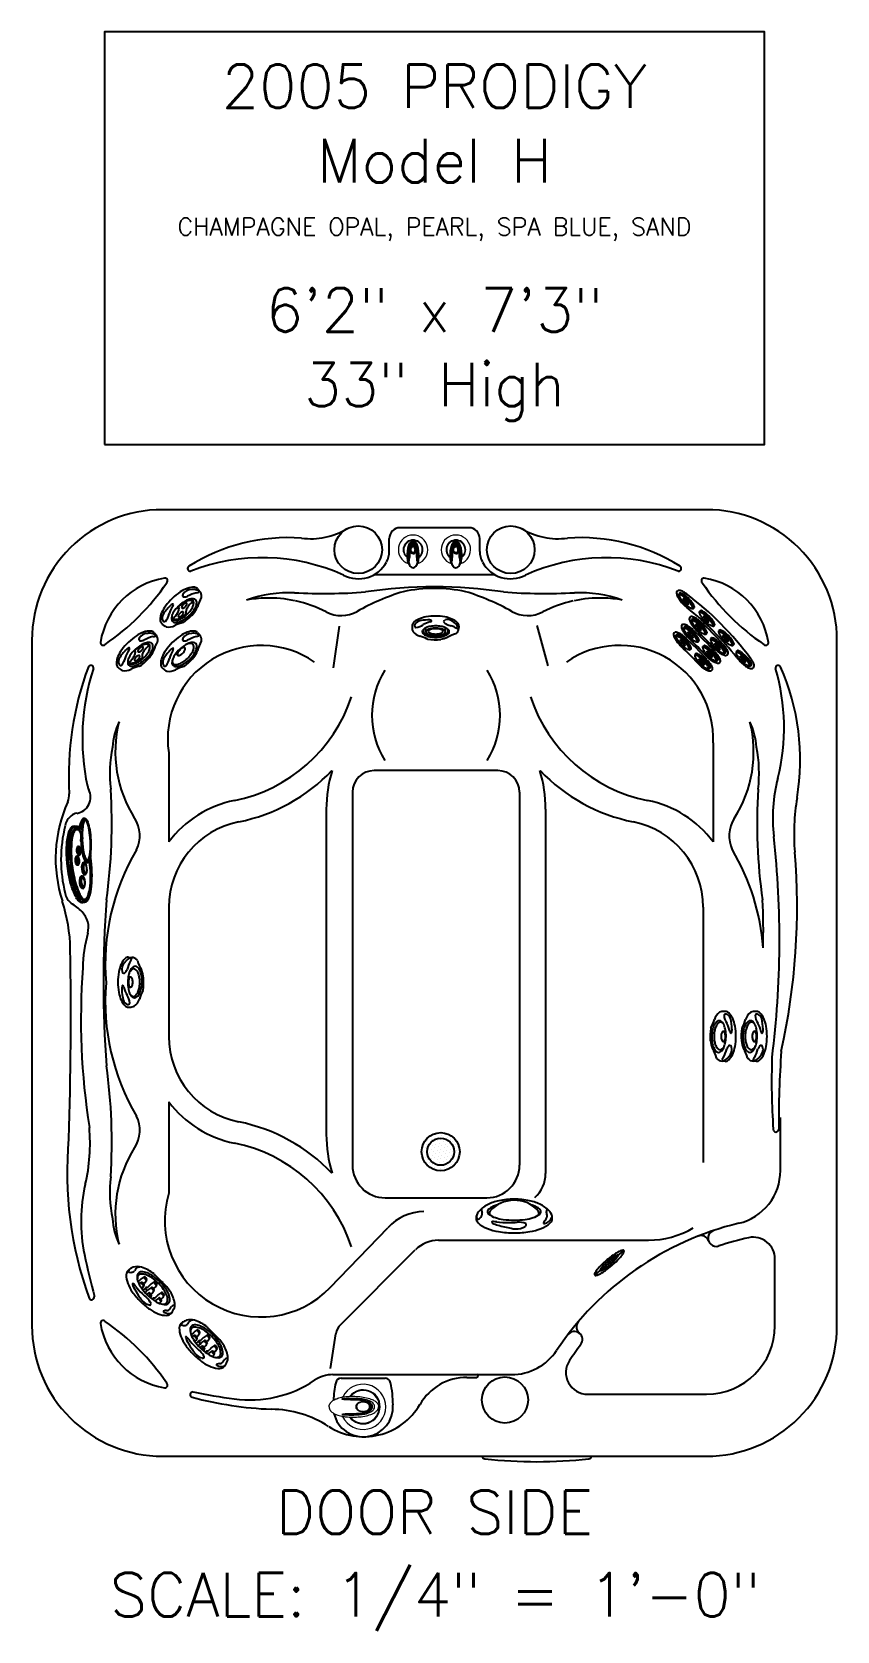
# Model space of a CAD drawing. Extents: x 649 to 723, y 631 to 778.
import ezdxf
from ezdxf.enums import TextEntityAlignment as Align

# ---------------------------------------------------------------- set-up
doc = ezdxf.new("R2010")
doc.units = 0
doc.header["$MEASUREMENT"] = 0
for name, color, linetype in [('1', 4, 'Continuous'), ('DIM', 3, 'Continuous'), ('DOMESTIC', 7, 'Continuous')]:
    doc.layers.add(name, color=color, linetype=linetype)
doc.styles.add('SIMPLEX', font='simplex')
doc.styles.get("Standard").update_dxf_attribs({"font": 'simplex.shx', "height": 20})

msp = doc.modelspace()

# ---------------------------------------------------------------- texts
at = {"layer": 'DIM', "style": 'SIMPLEX'}
for s, p in [('2005 PRODIGY', (686.01, 771.39)), ('Model H', (686.01, 764.53)), ('6\'2" x 7\'3"', (686.01, 750.82)), ('33" High', (686.01, 743.96)), ('DOOR SIDE', (686.01, 640.32)), ('SCALE: 1/4" = 1\'-0"', (686.08, 632.73))]:
    msp.add_text(s, height=4, dxfattribs=at).set_placement(p, align=Align.CENTER)
at = {"layer": 'DOMESTIC', "color": 3}
msp.add_text('CHAMPAGNE OPAL, PEARL, SPA BLUE, SAND', height=1.6, dxfattribs=at).set_placement((686.01, 759.67), align=Align.CENTER)

# ---------------------------------------------------------------- blocks, each defined once
blk = doc.blocks.new('HSS-EQ')
at = {"layer": 'DIM'}
for p, q in [((-1.66, 0.35), (1.7, 0.35)), ((0, 0.05), (0, 0.65))]:
    blk.add_line(p, q, dxfattribs=at)
at = {"layer": 'DIM', "color": 2}
blk.add_lwpolyline([(-1.75, 0.34, 0.291146), (-1.69, 0.25, 0.061616), (-1.24, 0.1, 0.027833), (-0.72, 0.03, 0.020024), (0, 0, 0.020024), (0.72, 0.03, 0.027833), (1.24, 0.1, 0.061616), (1.69, 0.25, 0.291146), (1.75, 0.34, 0.291146), (1.69, 0.43, 0.061616), (1.24, 0.58, 0.027833), (0.72, 0.65, 0.020024), (0, 0.68, 0.020024), (-0.72, 0.65, 0.027833), (-1.24, 0.58, 0.061616), (-1.69, 0.43, 0.291146)], format="xyb", close=True, dxfattribs=at)
at = {"layer": 'DIM'}
blk.add_lwpolyline([(-1.1, 0.35, 0.304881), (-1.07, 0.3, 0.055007), (-0.79, 0.22, 0.024367), (-0.47, 0.18, 0.017459), (-0.02, 0.16, 0.017459), (0.42, 0.18, 0.024367), (0.74, 0.22, 0.055007), (1.02, 0.3, 0.304881), (1.06, 0.35, 0.304881), (1.02, 0.39, 0.055007), (0.74, 0.47, 0.024367), (0.42, 0.51, 0.017459), (-0.02, 0.53, 0.017459), (-0.47, 0.51, 0.024367), (-0.79, 0.47, 0.055007), (-1.07, 0.39, 0.304881)], format="xyb", close=True, dxfattribs=at)
blk = doc.blocks.new('STANDARD')
at = {"layer": '1', "color": 2}
for p, q in [((0.98, 2.3), (1.28, 2.28)), ((1.16, 0.47), (0.95, 0.47)), ((1.17, -0.47), (0.94, -0.47)), ((0.98, -2.3), (1.06, -2.3))]:
    blk.add_line(p, q, dxfattribs=at)
blk.add_lwpolyline([(0.98, 2.3, 0.194738), (0.66, 2.17, 0.099647), (0.29, 1.63, 0.057272), (0.08, 0.94, 0.043868), (0, 0, 0.043868), (0.08, -0.94, 0.057272), (0.29, -1.63, 0.099647), (0.66, -2.17, 0.194738), (0.98, -2.3, 0.194738)], format="xyb", dxfattribs=at)
for points in [[(1.54, -1.44, 0.188918), (1.75, -1.36, 0.101146), (2, -1.03, 0.059435), (2.15, -0.59, 0.045845), (2.22, 0, 0.045845), (2.17, 0.59, 0.059435), (2.04, 1.03, 0.101146), (1.81, 1.38, 0.188918), (1.59, 1.47, 0.188918), (1.38, 1.39, 0.101146), (1.12, 1.05, 0.059435), (0.98, 0.61, 0.045845), (0.91, 0.02, 0.045845), (0.96, -0.57, 0.059435), (1.08, -1.01, 0.101146), (1.32, -1.36, 0.188918)], [(1.17, -0.47, 0.191184), (1.23, -0.44, 0.100578), (1.31, -0.33, 0.058587), (1.35, -0.19, 0.045064), (1.37, 0, 0.045064), (1.35, 0.2, 0.058587), (1.31, 0.34, 0.100578), (1.23, 0.45, 0.191184), (1.16, 0.47, 0.191184), (1.09, 0.45, 0.100578), (1.02, 0.34, 0.058587), (0.97, 0.19, 0.045064), (0.96, 0, 0.045064), (0.98, -0.19, 0.058587), (1.02, -0.33, 0.100578), (1.1, -0.44, 0.191184)]]:
    blk.add_lwpolyline(points, format="xyb", close=True, dxfattribs=at)
at = {"layer": '1', "color": 3}
for points in [[(1.41, -1.31, 0.188918), (1.6, -1.24, 0.101146), (1.82, -0.95, 0.059435), (1.95, -0.57, 0.045845), (2.01, -0.05, 0.045845), (1.97, 0.46, 0.059435), (1.86, 0.85, 0.101146), (1.65, 1.15, 0.188918), (1.46, 1.23, 0.188918), (1.27, 1.16, 0.101146), (1.05, 0.86, 0.010554), (1.03, 0.8, 0.045845)], [(1.17, -1.18, 0.021992), (1.23, -1.23, 0.188918), (1.41, -1.31, 0.188918)]]:
    blk.add_lwpolyline(points, format="xyb", dxfattribs=at)
for centre, radius, start, end in [((1.26, 1.2), 0.889, 132.7569, 196.3026), ((1.72, 1.03), 1.35, 122.169, 142.4355), ((4.56, 0.13), 3.86, 151.6164, 164.6623), ((1.18, 1.85), 0.366, 80.8518, 118.9625), ((0.57, 2.43), 0.76, 322.2664, 339.394), ((1.24, 2.16), 0.0439, 357.8341, 81.7245), ((0.58, 1.01), 0.188, 199.4752, 259.1487), ((0.57, 0.93), 0.103, 259.1487, 312.5754), ((0.09, 1.44), 0.801, 312.5754, 339.0523), ((1.29, -0.62), 0.931, 162.2988, 182.6181), ((5.42, -0.5), 5.06, 181.9016, 192.9406), ((0.45, -0.36), 0.0541, 73.5871, 165.6626), ((0.16, -0.58), 0.411, 13.2926, 41.4318), ((2.73, -0.06), 2.21, 190.9737, 211.2098), ((-0.34, -2.03), 1.44, 4.4001, 34.9907), ((1.09, -1.45), 0.629, 196.8623, 251.9047), ((0.94, -1.9), 0.155, 249.9578, 352.6608)]:
    blk.add_arc(centre, radius, start, end, dxfattribs=at)
at = {"layer": '1', "color": 2}
for centre, radius, start, end in [((1.25, 1.61), 0.669, 40.7757, 87.76), ((1.63, 1.94), 0.168, 15.685, 40.7757), ((5.17, 2.93), 3.51, 195.685, 210.8178), ((-0.65, 0), 3.03, 7.7761, 22.0333), ((-3.28, 0), 5.65, 352.4729, 4.1121), ((5.38, -2.58), 3.56, 149.904, 163.1848), ((2.15, -0.71), 0.168, 329.904, 352.4729), ((1.03, -0.94), 1.36, 271.2926, 290.5173), ((0.73, -1.17), 1.3, 306.4998, 342.6906)]:
    blk.add_arc(centre, radius, start, end, dxfattribs=at)
blk = doc.blocks.new('GATLING')
at = {"layer": '1', "color": 2}
for p, q in [((1.21, 2.8), (1.38, 2.79)), ((1.21, -2.8), (1.32, -2.79))]:
    blk.add_line(p, q, dxfattribs=at)
at = {"layer": '1', "color": 3}
for p, q in [((1.19, 0.24), (0.88, 0.24)), ((1.24, 0.53), (0.9, 0.52)), ((1.4, 1.4), (1.12, 1.41)), ((1.72, 0.43), (1.27, 0.43)), ((1.03, -0.64), (0.91, -0.63)), ((0.99, -0.92), (0.96, -0.92)), ((1.51, -0.74), (1.06, -0.73))]:
    blk.add_line(p, q, dxfattribs=at)
at = {"layer": '1', "color": 2}
blk.add_lwpolyline([(1.21, 2.8, 0.193348), (0.81, 2.64, 0.100017), (0.35, 1.98, 0.057784), (0.1, 1.14, 0.044332), (0, 0, 0.044332), (0.1, -1.14, 0.057784), (0.35, -1.98, 0.100017), (0.81, -2.64, 0.193348), (1.21, -2.8, 0.193348)], format="xyb", dxfattribs=at)
blk.add_lwpolyline([(2.54, 0, 0.043581), (2.47, 0.8, 0.056954), (2.3, 1.39, 0.099412), (1.98, 1.85, 0.195606), (1.71, 1.96, 0.195606), (1.43, 1.85, 0.099412), (1.11, 1.39, 0.056954), (0.94, 0.8, 0.043581), (0.87, 0, 0.043581), (0.94, -0.8, 0.056954), (1.11, -1.39, 0.099412), (1.43, -1.86, 0.195606), (1.71, -1.97, 0.195606), (1.98, -1.86, 0.099412), (2.3, -1.39, 0.056954), (2.47, -0.8, 0.043581)], format="xyb", close=True, dxfattribs=at)
at = {"layer": '1', "color": 3}
for points in [[(2.35, 0, 0.043581), (2.29, 0.74, 0.056954), (2.13, 1.28, 0.099412), (1.83, 1.71, 0.195606), (1.58, 1.82, 0.195606), (1.33, 1.71, 0.022381), (1.25, 1.63, 0.056954)], [(1.24, 0.53, 0.196601), (1.19, 0.51, 0.099139), (1.14, 0.43, 0.056591), (1.11, 0.33, 0.027173), (1.1, 0.24, 0.043254)], [(1.33, 0.43, 0.093296), (1.28, 0.51, 0.196601), (1.24, 0.53, 0.196601)], [(1.13, -0.73, 0.069632), (1.11, -0.69, 0.107057), (1.07, -0.65, 0.149849), (1.03, -0.64, 0.149849), (1, -0.65, 0.107057), (0.96, -0.69, 0.075377), (0.94, -0.74, 0.023026), (0.93, -0.76, 0.062151)], [(1.25, -1.63, 0.022381), (1.33, -1.72, 0.195606), (1.58, -1.82, 0.195606), (1.83, -1.72, 0.099412), (2.13, -1.29, 0.056954), (2.29, -0.74, 0.043581), (2.35, 0, 0.043581)]]:
    blk.add_lwpolyline(points, format="xyb", dxfattribs=at)
for points in [[(1.29, 0.84, 0.196744), (1.31, 0.85, 0.0991), (1.33, 0.88, 0.056539), (1.35, 0.92, 0.043208), (1.35, 0.98, 0.043208), (1.35, 1.03, 0.056539), (1.34, 1.07, 0.0991), (1.32, 1.1, 0.196744), (1.3, 1.11, 0.196744), (1.28, 1.1, 0.0991), (1.26, 1.07, 0.056539), (1.24, 1.03, 0.043208), (1.24, 0.98, 0.043208), (1.24, 0.92, 0.056539), (1.25, 0.88, 0.0991), (1.28, 0.85, 0.196744)], [(1.62, -0.14, 0.196744), (1.63, -0.14, 0.0991), (1.66, -0.1, 0.056539), (1.67, -0.06, 0.043208), (1.67, -0.01, 0.043208), (1.67, 0.05, 0.056539), (1.66, 0.09, 0.0991), (1.64, 0.12, 0.196744), (1.62, 0.13, 0.196744), (1.6, 0.12, 0.0991), (1.58, 0.09, 0.056539), (1.57, 0.05, 0.043208), (1.56, -0.01, 0.043208), (1.56, -0.06, 0.056539), (1.58, -0.1, 0.0991), (1.6, -0.13, 0.196744)], [(1.82, 1.02, 0.196744), (1.84, 1.03, 0.0991), (1.86, 1.06, 0.056539), (1.88, 1.1, 0.043208), (1.88, 1.16, 0.043208), (1.88, 1.21, 0.056539), (1.87, 1.25, 0.0991), (1.85, 1.29, 0.196744), (1.83, 1.29, 0.196744), (1.81, 1.29, 0.0991), (1.79, 1.25, 0.056539), (1.77, 1.21, 0.043208), (1.77, 1.16, 0.043208), (1.77, 1.1, 0.056539), (1.78, 1.06, 0.0991), (1.81, 1.03, 0.196744)], [(2.15, 0.04, 0.196744), (2.16, 0.05, 0.0991), (2.19, 0.08, 0.056539), (2.2, 0.12, 0.043208), (2.2, 0.18, 0.043208), (2.2, 0.23, 0.056539), (2.19, 0.28, 0.0991), (2.17, 0.31, 0.196744), (2.15, 0.32, 0.196744), (2.13, 0.31, 0.0991), (2.11, 0.28, 0.056539), (2.1, 0.24, 0.043208), (2.09, 0.18, 0.043208), (2.09, 0.13, 0.056539), (2.11, 0.09, 0.0991), (2.13, 0.05, 0.196744)], [(1.09, -0.33, 0.196744), (1.11, -0.32, 0.0991), (1.13, -0.29, 0.056539), (1.14, -0.25, 0.043208), (1.15, -0.19, 0.043208), (1.14, -0.14, 0.056539), (1.13, -0.1, 0.0991), (1.11, -0.06, 0.196744), (1.09, -0.06, 0.196744), (1.07, -0.06, 0.0991), (1.05, -0.1, 0.056539), (1.04, -0.14, 0.043208), (1.03, -0.19, 0.043208), (1.04, -0.25, 0.056539), (1.05, -0.29, 0.0991), (1.07, -0.32, 0.196744)], [(1.41, -1.3, 0.196744), (1.43, -1.3, 0.0991), (1.45, -1.26, 0.056539), (1.46, -1.22, 0.043208), (1.47, -1.17, 0.043208), (1.46, -1.11, 0.056539), (1.45, -1.07, 0.0991), (1.43, -1.04, 0.196744), (1.41, -1.03, 0.196744), (1.39, -1.04, 0.0991), (1.37, -1.07, 0.056539), (1.36, -1.11, 0.043208), (1.35, -1.17, 0.043208), (1.36, -1.22, 0.056539), (1.37, -1.26, 0.0991), (1.39, -1.29, 0.196744)], [(1.94, -1.12, 0.196744), (1.96, -1.11, 0.0991), (1.98, -1.08, 0.056539), (1.99, -1.04, 0.043208), (2, -0.99, 0.043208), (1.99, -0.93, 0.056539), (1.98, -0.89, 0.0991), (1.96, -0.86, 0.196744), (1.94, -0.85, 0.196744), (1.92, -0.86, 0.0991), (1.9, -0.89, 0.056539), (1.89, -0.93, 0.043208), (1.88, -0.98, 0.043208), (1.89, -1.04, 0.056539), (1.9, -1.08, 0.0991), (1.92, -1.11, 0.196744)]]:
    blk.add_lwpolyline(points, format="xyb", close=True, dxfattribs=at)
for centre, radius, start, end in [((2.02, 0.77), 1.65, 150.3077, 165.1029), ((0.78, 1.48), 0.222, 133.3005, 150.1209), ((0.65, 1.61), 0.0347, 15.6536, 133.3005), ((0.41, 1.55), 0.288, 357.2297, 15.6536), ((-0.72, 1.51), 1.42, 350.9444, 0.7444), ((1.23, 2.66), 0.077, 120.8909, 197.2751), ((1.54, 2.8), 0.413, 202.7326, 235.2979), ((1.42, 2.3), 0.483, 92.1, 118.7393), ((1.56, 2.73), 0.376, 226.2502, 274.1869), ((2.08, 0.77), 1.66, 98.4951, 107.2413), ((1.85, 1.95), 0.457, 40.5562, 92.6384), ((2.1, -0.2), 1.94, 167.2138, 177.1293), ((10.04, -1.54), 9.99, 164.136, 169.7962), ((4.72, 0.59), 4.1, 170.1534, 182.7294), ((21.76, 1.05), 21.15, 181.7867, 183.4512), ((0.56, -2.06), 2.12, 75.5631, 81.6792), ((0.89, 2.15), 1.41, 271.4732, 286.5186), ((0.77, -0.89), 2.12, 75.5631, 82.494), ((1.09, -1.88), 2.12, 75.5631, 87.2483), ((1.29, 1.11), 0.0452, 28.2314, 75.5631), ((1.28, 0.84), 0.0452, 286.5186, 330.724), ((1.04, 0.98), 0.328, 330.724, 28.2314), ((1.42, 2.33), 1.41, 268.376, 286.5186), ((1.3, -0.71), 2.12, 75.5631, 87.2483), ((1.61, 0.13), 0.0452, 28.2314, 75.5631), ((1.36, 0), 0.328, 330.724, 28.2314), ((1.75, 1.36), 1.41, 268.376, 286.5186), ((1.62, -1.69), 2.12, 75.5631, 87.2483), ((1.82, 1.3), 0.0452, 28.2314, 75.5631), ((1.81, 1.02), 0.0452, 286.5186, 330.724), ((1.57, 1.16), 0.328, 330.724, 28.2314), ((2.14, 0.32), 0.0452, 28.2314, 75.5631), ((2.14, 0.05), 0.0452, 286.5186, 330.724), ((1.89, 0.18), 0.328, 330.724, 28.2314), ((1.38, -0.16), 1.22, 176.9815, 212.3393), ((0.46, -0.76), 0.132, 206.328, 312.8004), ((-1.3, -0.25), 1.95, 341.9435, 0.8708), ((0.69, 0.98), 1.41, 278.1135, 286.5186), ((0.88, -3.04), 2.12, 75.5631, 87.2483), ((1.08, -0.05), 0.0452, 28.2314, 75.5631), ((1.08, -0.33), 0.0452, 286.5186, 330.724), ((0.83, -0.19), 0.328, 330.724, 28.2314), ((1.01, 0.01), 1.41, 274.4064, 286.5186), ((1.22, 1.17), 1.41, 268.376, 286.5186), ((1.4, -1.03), 0.0452, 28.2314, 75.5631), ((1.4, -1.3), 0.0452, 286.5186, 330.724), ((1.15, -1.16), 0.328, 330.724, 28.2314), ((1.54, 0.19), 1.41, 268.376, 286.5186), ((1.41, -2.85), 2.12, 75.5631, 87.2483), ((1.61, -0.14), 0.0452, 286.5186, 330.724), ((1.93, -0.85), 0.0452, 28.2314, 75.5631), ((1.93, -1.12), 0.0452, 286.5186, 330.724), ((1.68, -0.98), 0.328, 330.724, 28.2314), ((0.91, -2.21), 0.09, 148.2013, 201.1912), ((0.86, -2.18), 0.0292, 65.8579, 148.2013), ((1.58, -2.06), 0.775, 193.4651, 246.5018), ((0.51, -2.96), 0.89, 47.2493, 65.8579), ((1.41, -1.97), 0.455, 228.0526, 274.8017), ((1.33, -2.66), 0.128, 239.8654, 281.1187), ((-1.89, 14.65), 17.39, 281.0756, 281.9807), ((1.72, -2.68), 0.31, 42.7339, 90.5261), ((1.87, -2.51), 0.0893, 340.7772, 27.6848)]:
    blk.add_arc(centre, radius, start, end, dxfattribs=at)
at = {"layer": '1', "color": 2}
for centre, radius, start, end in [((1.07, 1.15), 1.67, 65.4841, 79.0713), ((0.9, 1.24), 1.67, 32.6817, 58.9726), ((-1.25, 0.39), 3.96, 7.1716, 26.3033), ((11.01, 0.22), 8.35, 175.468, 183.2308), ((-0.2, -0.71), 2.84, 324.0226, 347.8878), ((-2.39, -0.34), 5.06, 349.0363, 1.0403), ((0.74, -0.1), 2.75, 282.2017, 292.7059), ((1.46, -1.96), 0.762, 296.9368, 327.2279)]:
    blk.add_arc(centre, radius, start, end, dxfattribs=at)
blk = doc.blocks.new('DIVERTERVALVE')
at = {"layer": '1', "linetype": 'Continuous', "lineweight": 0}
for points in [[(-0.9, -1.9), (-0.9, -1.87), (-0.91, -1.82), (-0.92, -1.75), (-0.93, -1.66), (-0.94, -1.55), (-0.95, -1.42), (-0.96, -1.27), (-0.97, -1.11), (-0.97, -0.93), (-0.97, -0.76), (-0.96, -0.6), (-0.95, -0.44), (-0.94, -0.29), (-0.92, -0.14), (-0.89, 0.02), (-0.87, 0.17), (-0.83, 0.32), (-0.8, 0.46), (-0.76, 0.59), (-0.71, 0.71), (-0.67, 0.82), (-0.63, 0.91), (-0.58, 0.99), (-0.54, 1.07), (-0.49, 1.13), (-0.45, 1.19), (-0.4, 1.24), (-0.36, 1.28), (-0.32, 1.31), (-0.28, 1.34), (-0.24, 1.36), (-0.2, 1.37), (-0.17, 1.39), (-0.14, 1.4), (-0.11, 1.4), (-0.07, 1.41), (-0.04, 1.41), (-0.01, 1.41)], [(0.89, -1.9), (0.89, -1.87), (0.89, -1.82), (0.9, -1.75), (0.91, -1.66), (0.92, -1.55), (0.93, -1.42), (0.94, -1.28), (0.95, -1.12), (0.95, -0.95), (0.95, -0.78), (0.94, -0.62), (0.93, -0.46), (0.92, -0.32), (0.91, -0.17), (0.88, -0.01), (0.85, 0.15), (0.82, 0.3), (0.79, 0.44), (0.75, 0.57), (0.7, 0.7), (0.66, 0.81), (0.61, 0.91), (0.57, 0.99), (0.52, 1.07), (0.47, 1.13), (0.43, 1.19), (0.38, 1.24), (0.34, 1.28), (0.3, 1.31), (0.26, 1.34), (0.22, 1.36), (0.19, 1.37), (0.16, 1.39), (0.12, 1.4), (0.09, 1.4), (0.06, 1.41), (0.03, 1.41), (-0.01, 1.41)], [(-0.9, -1.9), (-0.9, -1.9), (-0.9, -1.91), (-0.9, -1.93), (-0.89, -1.95), (-0.89, -1.97)], [(-0.01, -3.13), (-0.01, -3.13), (-0.02, -3.13), (-0.02, -3.13), (-0.03, -3.13), (-0.04, -3.12), (-0.04, -3.12), (-0.05, -3.12), (-0.06, -3.12), (-0.07, -3.12), (-0.08, -3.12), (-0.09, -3.12), (-0.11, -3.12), (-0.12, -3.11), (-0.13, -3.11), (-0.15, -3.11), (-0.16, -3.1), (-0.18, -3.1), (-0.2, -3.09), (-0.22, -3.08), (-0.24, -3.07), (-0.27, -3.06), (-0.29, -3.05), (-0.32, -3.03), (-0.34, -3.01), (-0.37, -2.99), (-0.4, -2.97), (-0.44, -2.94), (-0.47, -2.9), (-0.5, -2.86), (-0.54, -2.82), (-0.58, -2.77), (-0.61, -2.71), (-0.65, -2.65), (-0.68, -2.58), (-0.72, -2.5), (-0.75, -2.42), (-0.79, -2.32), (-0.82, -2.22), (-0.86, -2.1), (-0.89, -1.97)], [(-0.01, -3.13), (0, -3.13), (0, -3.13), (0.01, -3.13), (0.01, -3.13), (0.02, -3.12), (0.03, -3.12), (0.04, -3.12), (0.05, -3.12), (0.06, -3.12), (0.07, -3.12), (0.08, -3.12), (0.09, -3.12), (0.1, -3.11), (0.12, -3.11), (0.13, -3.11), (0.15, -3.1), (0.17, -3.1), (0.19, -3.09), (0.21, -3.08), (0.23, -3.07), (0.25, -3.06), (0.28, -3.05), (0.3, -3.03), (0.33, -3.01), (0.36, -2.99), (0.39, -2.96), (0.42, -2.93), (0.46, -2.9), (0.49, -2.86), (0.53, -2.81), (0.56, -2.76), (0.6, -2.71), (0.63, -2.64), (0.67, -2.57), (0.71, -2.49), (0.74, -2.4), (0.78, -2.31), (0.81, -2.21), (0.84, -2.09), (0.87, -1.97)], [(0.87, -1.97), (0.88, -1.95), (0.88, -1.93), (0.88, -1.91), (0.88, -1.9), (0.89, -1.9)]]:
    blk.add_lwpolyline(points, dxfattribs=at)
at = {"layer": '1', "color": 3, "lineweight": 0}
for points in [[(-0.01, 1.06), (-0.07, 1.05), (-0.15, 1.04), (-0.22, 1), (-0.29, 0.95), (-0.36, 0.89), (-0.42, 0.81), (-0.49, 0.71), (-0.54, 0.59), (-0.6, 0.45), (-0.64, 0.3), (-0.68, 0.16), (-0.7, 0.03), (-0.72, -0.1), (-0.74, -0.23), (-0.75, -0.37), (-0.76, -0.52), (-0.77, -0.69), (-0.78, -0.88), (-0.78, -1.08), (-0.78, -1.31), (-0.77, -1.56), (-0.75, -1.85)], [(-0.01, 0.86), (-0.09, 0.85), (-0.17, 0.82), (-0.25, 0.78), (-0.32, 0.72), (-0.39, 0.64), (-0.45, 0.53), (-0.51, 0.4), (-0.56, 0.24), (-0.6, 0.06), (-0.63, -0.14), (-0.66, -0.37), (-0.67, -0.62), (-0.68, -0.86), (-0.68, -1.07), (-0.68, -1.26), (-0.68, -1.43), (-0.68, -1.58), (-0.69, -1.72), (-0.7, -1.84), (-0.72, -1.95)], [(-0.71, -1.96), (-0.69, -1.87), (-0.68, -1.76), (-0.67, -1.64), (-0.66, -1.5), (-0.66, -1.34), (-0.65, -1.17), (-0.65, -0.98), (-0.65, -0.78), (-0.64, -0.6), (-0.63, -0.45), (-0.62, -0.31), (-0.61, -0.19), (-0.6, -0.07), (-0.58, 0.03), (-0.56, 0.12), (-0.54, 0.2), (-0.52, 0.27), (-0.5, 0.34), (-0.47, 0.39), (-0.45, 0.44), (-0.42, 0.49), (-0.39, 0.53), (-0.37, 0.56), (-0.34, 0.59), (-0.32, 0.62), (-0.29, 0.64), (-0.27, 0.65), (-0.25, 0.67), (-0.23, 0.68), (-0.21, 0.69), (-0.19, 0.7), (-0.17, 0.71), (-0.16, 0.72), (-0.14, 0.72), (-0.13, 0.73), (-0.11, 0.73), (-0.1, 0.73), (-0.09, 0.74), (-0.08, 0.74), (-0.07, 0.74), (-0.06, 0.74), (-0.05, 0.74), (-0.05, 0.74), (-0.04, 0.74), (-0.03, 0.75), (-0.03, 0.75), (-0.02, 0.75), (-0.02, 0.75), (-0.01, 0.75), (-0.01, 0.75)], [(-0.01, -0.65), (-0.02, -0.65), (-0.04, -0.65), (-0.05, -0.65), (-0.07, -0.65), (-0.09, -0.65), (-0.11, -0.64), (-0.13, -0.64), (-0.15, -0.63), (-0.18, -0.62), (-0.21, -0.6), (-0.24, -0.59), (-0.27, -0.56), (-0.3, -0.53), (-0.33, -0.5), (-0.36, -0.46), (-0.39, -0.42), (-0.42, -0.37), (-0.43, -0.32), (-0.45, -0.27), (-0.46, -0.22), (-0.47, -0.18), (-0.48, -0.14), (-0.48, -0.11), (-0.48, -0.07), (-0.48, -0.05), (-0.48, -0.02), (-0.48, 0.01), (-0.48, 0.03), (-0.48, 0.06), (-0.48, 0.09), (-0.48, 0.12), (-0.47, 0.16), (-0.46, 0.2), (-0.45, 0.25), (-0.44, 0.29), (-0.43, 0.33), (-0.41, 0.37), (-0.39, 0.41), (-0.38, 0.44), (-0.36, 0.46), (-0.34, 0.49), (-0.32, 0.51), (-0.3, 0.53), (-0.29, 0.55), (-0.27, 0.56), (-0.26, 0.57), (-0.24, 0.58), (-0.23, 0.59), (-0.22, 0.6), (-0.2, 0.6), (-0.19, 0.61), (-0.17, 0.62), (-0.15, 0.63), (-0.13, 0.63), (-0.1, 0.64), (-0.07, 0.65), (-0.04, 0.65), (-0.01, 0.65)], [(-0.01, 0.6), (-0.03, 0.6), (-0.05, 0.59), (-0.07, 0.59), (-0.09, 0.59), (-0.12, 0.58), (-0.14, 0.57), (-0.16, 0.57), (-0.18, 0.56), (-0.19, 0.55), (-0.21, 0.54), (-0.22, 0.53), (-0.24, 0.51), (-0.26, 0.5), (-0.27, 0.48), (-0.29, 0.47), (-0.3, 0.45), (-0.31, 0.44), (-0.32, 0.42), (-0.34, 0.4), (-0.35, 0.38), (-0.36, 0.36), (-0.37, 0.33), (-0.38, 0.3), (-0.39, 0.27), (-0.4, 0.23), (-0.41, 0.19), (-0.42, 0.15), (-0.43, 0.1), (-0.43, 0.04), (-0.43, -0.02), (-0.43, -0.1), (-0.42, -0.17), (-0.4, -0.24), (-0.38, -0.3), (-0.36, -0.35), (-0.34, -0.4), (-0.31, -0.44), (-0.28, -0.47), (-0.26, -0.5), (-0.23, -0.52), (-0.21, -0.54), (-0.18, -0.55), (-0.16, -0.57), (-0.14, -0.57), (-0.12, -0.58), (-0.1, -0.59), (-0.08, -0.59), (-0.07, -0.59), (-0.05, -0.59), (-0.04, -0.6), (-0.03, -0.6), (-0.02, -0.6), (-0.01, -0.6)], [(0.73, -1.85), (0.75, -1.56), (0.76, -1.3), (0.76, -1.07), (0.76, -0.86), (0.75, -0.68), (0.74, -0.51), (0.73, -0.36), (0.72, -0.22), (0.7, -0.09), (0.68, 0.04), (0.66, 0.17), (0.63, 0.3), (0.58, 0.45), (0.53, 0.59), (0.47, 0.71), (0.41, 0.81), (0.34, 0.89), (0.28, 0.95), (0.21, 1), (0.13, 1.04), (0.06, 1.05), (-0.01, 1.06)], [(0.7, -1.95), (0.69, -1.84), (0.68, -1.72), (0.67, -1.58), (0.66, -1.42), (0.66, -1.25), (0.66, -1.07), (0.66, -0.86), (0.66, -0.64), (0.64, -0.39), (0.62, -0.15), (0.59, 0.05), (0.54, 0.23), (0.5, 0.39), (0.44, 0.52), (0.37, 0.63), (0.3, 0.72), (0.23, 0.78), (0.16, 0.82), (0.08, 0.85), (-0.01, 0.86)], [(-0.01, 0.75), (0, 0.75), (0, 0.75), (0.01, 0.75), (0.01, 0.75), (0.02, 0.75), (0.02, 0.74), (0.03, 0.74), (0.04, 0.74), (0.05, 0.74), (0.06, 0.74), (0.07, 0.74), (0.08, 0.74), (0.09, 0.73), (0.1, 0.73), (0.11, 0.73), (0.13, 0.72), (0.14, 0.72), (0.16, 0.71), (0.17, 0.7), (0.19, 0.69), (0.21, 0.68), (0.23, 0.67), (0.26, 0.65), (0.28, 0.63), (0.3, 0.61), (0.33, 0.59), (0.36, 0.56), (0.38, 0.52), (0.41, 0.48), (0.43, 0.44), (0.46, 0.38), (0.49, 0.33), (0.51, 0.26), (0.53, 0.18), (0.55, 0.1), (0.57, 0.01), (0.58, -0.09), (0.6, -0.21), (0.61, -0.33), (0.62, -0.47), (0.62, -0.61), (0.63, -0.78), (0.63, -0.96), (0.64, -1.15), (0.64, -1.33), (0.64, -1.49), (0.65, -1.64), (0.66, -1.76), (0.68, -1.87), (0.7, -1.96)], [(-0.01, 0.65), (0.03, 0.65), (0.06, 0.65), (0.09, 0.64), (0.11, 0.63), (0.14, 0.63), (0.15, 0.62), (0.17, 0.61), (0.19, 0.6), (0.2, 0.6), (0.21, 0.59), (0.23, 0.58), (0.24, 0.57), (0.25, 0.56), (0.27, 0.55), (0.29, 0.53), (0.31, 0.51), (0.32, 0.49), (0.34, 0.47), (0.36, 0.44), (0.38, 0.41), (0.39, 0.37), (0.41, 0.34), (0.42, 0.3), (0.44, 0.25), (0.45, 0.21), (0.45, 0.17), (0.46, 0.13), (0.46, 0.1), (0.47, 0.06), (0.47, 0.04), (0.47, 0.01), (0.47, -0.01), (0.47, -0.04), (0.47, -0.07), (0.46, -0.1), (0.46, -0.13), (0.46, -0.17), (0.45, -0.22), (0.44, -0.26), (0.42, -0.31), (0.4, -0.36), (0.38, -0.41), (0.35, -0.45), (0.32, -0.5), (0.29, -0.53), (0.26, -0.56), (0.23, -0.58), (0.19, -0.6), (0.17, -0.62), (0.14, -0.63), (0.11, -0.64), (0.09, -0.64), (0.07, -0.65), (0.05, -0.65), (0.04, -0.65), (0.02, -0.65), (0.01, -0.65), (-0.01, -0.65)], [(-0.01, -0.6), (0, -0.6), (0.01, -0.6), (0.02, -0.6), (0.04, -0.59), (0.05, -0.59), (0.07, -0.59), (0.08, -0.59), (0.1, -0.58), (0.12, -0.57), (0.14, -0.57), (0.16, -0.56), (0.19, -0.54), (0.21, -0.52), (0.24, -0.5), (0.26, -0.48), (0.29, -0.45), (0.31, -0.41), (0.34, -0.37), (0.36, -0.32), (0.38, -0.27), (0.39, -0.2), (0.41, -0.13), (0.41, -0.06), (0.42, 0.01), (0.41, 0.07), (0.41, 0.13), (0.4, 0.18), (0.39, 0.23), (0.38, 0.26), (0.37, 0.3), (0.36, 0.33), (0.35, 0.35), (0.33, 0.38), (0.32, 0.4), (0.31, 0.42), (0.3, 0.44), (0.28, 0.45), (0.27, 0.47), (0.26, 0.48), (0.24, 0.5), (0.22, 0.52), (0.21, 0.53), (0.19, 0.54), (0.17, 0.55), (0.16, 0.56), (0.14, 0.57), (0.12, 0.57), (0.1, 0.58), (0.08, 0.59), (0.05, 0.59), (0.03, 0.59), (0.01, 0.6), (-0.01, 0.6)], [(-0.75, -1.85), (-0.75, -1.86), (-0.75, -1.87), (-0.75, -1.89), (-0.74, -1.9), (-0.74, -1.91), (-0.74, -1.92), (-0.74, -1.93), (-0.74, -1.93), (-0.74, -1.94), (-0.74, -1.95), (-0.73, -1.95), (-0.73, -1.96), (-0.73, -1.96), (-0.73, -1.97), (-0.73, -1.97), (-0.72, -1.97), (-0.72, -1.97), (-0.72, -1.97), (-0.72, -1.97), (-0.71, -1.97), (-0.71, -1.96), (-0.71, -1.96)], [(-0.72, -1.95), (-0.71, -1.95), (-0.71, -1.95), (-0.71, -1.96)], [(0.7, -1.96), (0.7, -1.96), (0.7, -1.97), (0.7, -1.97), (0.7, -1.97), (0.7, -1.97), (0.71, -1.97), (0.71, -1.97), (0.71, -1.97), (0.71, -1.96), (0.72, -1.96), (0.72, -1.95), (0.72, -1.95), (0.72, -1.94), (0.72, -1.93), (0.72, -1.92), (0.73, -1.92), (0.73, -1.91), (0.73, -1.9), (0.73, -1.89), (0.73, -1.87), (0.73, -1.86), (0.73, -1.85)], [(0.7, -1.95), (0.7, -1.95), (0.7, -1.95), (0.7, -1.96)]]:
    blk.add_lwpolyline(points, dxfattribs=at)
at = {"layer": '1', "linetype": 'Continuous', "lineweight": 0}
blk.add_arc((0, 0), 2.08, 295.2259, 244.2689, dxfattribs=at)
at = {"layer": '1', "color": 3, "lineweight": 0}
for radius, start, end in [(1.57, 307.1142, 232.1242), (1.5, 309.2973, 229.8845)]:
    blk.add_arc((0, 0), radius, start, end, dxfattribs=at)
blk = doc.blocks.new('*X9')
at = {"color": 0}
for p, q in [((200.33, 336.63), (200.33, 336.63)), ((200.6, 336.89), (200.6, 336.89)), ((201, 336.76), (201, 336.76)), ((201.39, 336.63), (201.39, 336.63)), ((199.01, 335.3), (199.01, 335.3)), ((199.14, 334.9), (199.14, 334.9)), ((199.27, 335.57), (199.27, 335.57)), ((199.4, 336.23), (199.4, 336.23)), ((199.4, 335.17), (199.4, 335.17)), ((199.54, 335.83), (199.54, 335.83)), ((199.67, 336.49), (199.67, 336.49)), ((199.67, 335.43), (199.67, 335.43)), ((199.8, 336.1), (199.8, 336.1)), ((199.8, 335.04), (199.8, 335.04)), ((199.93, 335.7), (199.93, 335.7)), ((200.07, 336.36), (200.07, 336.36)), ((200.07, 335.3), (200.07, 335.3)), ((200.2, 335.96), (200.2, 335.96)), ((200.2, 334.9), (200.2, 334.9)), ((200.33, 335.57), (200.33, 335.57)), ((200.46, 336.23), (200.46, 336.23)), ((200.46, 335.17), (200.46, 335.17)), ((200.6, 335.83), (200.6, 335.83)), ((200.73, 336.49), (200.73, 336.49)), ((200.73, 335.43), (200.73, 335.43)), ((200.86, 336.1), (200.86, 336.1)), ((200.86, 335.04), (200.86, 335.04)), ((201, 335.7), (201, 335.7)), ((201.13, 336.36), (201.13, 336.36)), ((201.13, 335.3), (201.13, 335.3)), ((201.26, 335.96), (201.26, 335.96)), ((201.26, 334.9), (201.26, 334.9)), ((201.39, 335.57), (201.39, 335.57)), ((201.53, 336.23), (201.53, 336.23)), ((201.53, 335.17), (201.53, 335.17)), ((201.66, 335.83), (201.66, 335.83)), ((201.79, 336.49), (201.79, 336.49)), ((201.79, 335.43), (201.79, 335.43)), ((201.92, 336.1), (201.92, 336.1)), ((201.92, 335.04), (201.92, 335.04)), ((202.06, 335.7), (202.06, 335.7)), ((202.19, 336.36), (202.19, 336.36)), ((202.19, 335.3), (202.19, 335.3)), ((202.32, 335.96), (202.32, 335.96)), ((202.32, 334.9), (202.32, 334.9)), ((202.45, 335.57), (202.45, 335.57)), ((202.59, 336.23), (202.59, 336.23)), ((202.59, 335.17), (202.59, 335.17)), ((202.72, 335.83), (202.72, 335.83)), ((202.85, 335.43), (202.85, 335.43)), ((202.98, 335.04), (202.98, 335.04)), ((199.01, 334.24), (199.01, 334.24)), ((199.27, 334.51), (199.27, 334.51)), ((199.4, 334.11), (199.4, 334.11)), ((199.54, 334.77), (199.54, 334.77)), ((199.54, 333.71), (199.54, 333.71)), ((199.67, 334.37), (199.67, 334.37)), ((199.67, 333.31), (199.67, 333.31)), ((199.8, 333.98), (199.8, 333.98)), ((199.93, 334.64), (199.93, 334.64)), ((199.93, 333.58), (199.93, 333.58)), ((200.07, 334.24), (200.07, 334.24)), ((200.07, 333.18), (200.07, 333.18)), ((200.2, 333.84), (200.2, 333.84)), ((200.33, 334.51), (200.33, 334.51)), ((200.33, 333.45), (200.33, 333.45)), ((200.46, 334.11), (200.46, 334.11)), ((200.6, 334.77), (200.6, 334.77)), ((200.6, 333.71), (200.6, 333.71)), ((200.73, 334.37), (200.73, 334.37)), ((200.73, 333.31), (200.73, 333.31)), ((200.86, 333.98), (200.86, 333.98)), ((201, 334.64), (201, 334.64)), ((201, 333.58), (201, 333.58)), ((201.13, 334.24), (201.13, 334.24)), ((201.13, 333.18), (201.13, 333.18)), ((201.26, 333.84), (201.26, 333.84)), ((201.39, 334.51), (201.39, 334.51)), ((201.39, 333.45), (201.39, 333.45)), ((201.53, 334.11), (201.53, 334.11)), ((201.66, 334.77), (201.66, 334.77)), ((201.66, 333.71), (201.66, 333.71)), ((201.79, 334.37), (201.79, 334.37)), ((201.79, 333.31), (201.79, 333.31)), ((201.92, 333.98), (201.92, 333.98)), ((202.06, 334.64), (202.06, 334.64)), ((202.06, 333.58), (202.06, 333.58)), ((202.19, 334.24), (202.19, 334.24)), ((202.32, 333.84), (202.32, 333.84)), ((202.45, 334.51), (202.45, 334.51)), ((202.45, 333.45), (202.45, 333.45)), ((202.59, 334.11), (202.59, 334.11)), ((202.72, 334.77), (202.72, 334.77)), ((202.85, 334.37), (202.85, 334.37)), ((200.46, 333.05), (200.46, 333.05)), ((200.86, 332.91), (200.86, 332.91)), ((201.53, 333.05), (201.53, 333.05))]:
    blk.add_line(p, q, dxfattribs=at)
blk = doc.blocks.new('LIGHT_1')
at = {"layer": '1', "color": 2}
for points in [[(3.5, 1.33, 0.173718), (3.29, 1.93, 0.10438), (2.47, 2.58, 0.065343), (1.42, 2.95, 0.051489), (0, 3.1, 0.051489), (-1.42, 2.95, 0.065343), (-2.47, 2.58, 0.10438), (-3.29, 1.93, 0.173718), (-3.5, 1.33, 0.173718)], [(-1.55, 2.56, 0.011086), (-1.73, 2.51, 0.087202), (-2.33, 2.19, 0.2324), (-2.45, 1.95, 0.2324)], [(-2.45, 1.95, 0.2324), (-2.33, 1.71, 0.087202), (-1.73, 1.4, 0.04448), (-1, 1.23, 0.032932), (0, 1.17, 0.032932), (1.01, 1.23, 0.04448), (1.74, 1.4, 0.087202), (2.34, 1.71, 0.2324), (2.46, 1.95, 0.2324), (2.34, 2.19, 0.087202), (1.74, 2.51, 0.009351), (1.59, 2.55, 0.032932)], [(-3.5, 1.33, 0.209822), (-3.31, 0.91, 0.095183), (-2.47, 0.39, 0.051908), (-1.43, 0.11, 0.03914), (0, 0, 0.03914), (1.43, 0.11, 0.051908), (2.47, 0.39, 0.095183), (3.31, 0.91, 0.209822), (3.5, 1.33, 0.060021)]]:
    blk.add_lwpolyline(points, format="xyb", dxfattribs=at)
at = {"layer": '1', "color": 3}
for points in [[(-2.21, 2.03, 0.13592), (-2.27, 1.79, 0.082714), (-2.25, 1.65, 0.082714)], [(2.25, 1.65, 0.082714), (2.28, 1.79, 0.189957), (2.15, 2.1)]]:
    blk.add_lwpolyline(points, format="xyb", dxfattribs=at)
at = {"layer": '1'}
blk.add_arc((0.01, -0.02), 3.02, 44.7391, 137.2524, dxfattribs=at)
at = {"layer": '1', "color": 3}
for centre, radius, start, end in [((-2.88, 1.59), 0.603, 185.8939, 208.7393), ((-3.41, 1.77), 0.47, 316.2502, 4.1869), ((-2.44, 2.14), 0.572, 171.4651, 182.6384), ((-0.97, 2.41), 2.07, 188.4951, 197.2413), ((2.46, 1.59), 0.569, 318.0526, 4.8017), ((3.35, 1.98), 0.387, 144.7594, 180.5261), ((-18.31, -2.54), 21.74, 11.0756, 11.9807), ((3.32, 1.49), 0.16, 329.8654, 11.1187), ((-3.33, 1.35), 0.0962, 210.8909, 287.2751), ((-3.5, 1.74), 0.517, 292.7326, 325.2979), ((-2.02, 0.98), 0.0434, 105.6536, 223.3005), ((-1.85, 1.14), 0.277, 223.3005, 240.1209), ((-1.93, 0.68), 0.36, 87.2297, 105.6536), ((-0.96, 2.7), 2.07, 240.3077, 255.1029), ((-1.89, -0.74), 1.77, 80.9444, 90.7444), ((-0.74, 6.07), 5.13, 260.1534, 272.7294), ((1.92, 12.72), 12.49, 254.136, 259.7962), ((-1.31, 27.37), 26.44, 271.7867, 273.4512), ((0.25, 2.79), 2.43, 257.2138, 267.1293), ((0.2, 1.89), 1.53, 266.9815, 302.3393), ((0.31, -1.46), 2.44, 71.9435, 90.8708), ((0.95, 0.75), 0.166, 296.328, 42.8004), ((2.72, 0.89), 0.0365, 155.8579, 238.2013), ((3.7, 0.45), 1.11, 137.2493, 155.8579), ((2.76, 0.96), 0.112, 238.2013, 291.1912), ((2.57, 1.79), 0.968, 283.4651, 336.5018)]:
    blk.add_arc(centre, radius, start, end, dxfattribs=at)
blk = doc.blocks.new('ROT')
at = {"layer": '1', "color": 2}
for p, q in [((0.98, 2.3), (1.28, 2.28)), ((0.98, -2.3), (1.06, -2.3))]:
    blk.add_line(p, q, dxfattribs=at)
blk.add_lwpolyline([(0.98, 2.3, 0.194738), (0.66, 2.17, 0.099647), (0.29, 1.63, 0.057272), (0.08, 0.94, 0.043868), (0, 0, 0.043868), (0.08, -0.94, 0.057272), (0.29, -1.63, 0.099647), (0.66, -2.17, 0.194738), (0.98, -2.3, 0.194738)], format="xyb", dxfattribs=at)
for points in [[(1.54, -1.44, 0.188918), (1.75, -1.36, 0.101146), (2, -1.03, 0.059435), (2.15, -0.59, 0.045845), (2.22, 0, 0.045845), (2.17, 0.59, 0.059435), (2.04, 1.03, 0.101146), (1.81, 1.38, 0.188918), (1.59, 1.47, 0.188918), (1.38, 1.39, 0.101146), (1.12, 1.05, 0.059435), (0.98, 0.61, 0.045845), (0.91, 0.02, 0.045845), (0.96, -0.57, 0.059435), (1.08, -1.01, 0.101146), (1.32, -1.36, 0.188918)], [(1.25, 0.03, 0.191184), (1.29, 0.05, 0.100578), (1.34, 0.12, 0.058587), (1.37, 0.22, 0.045064), (1.38, 0.34, 0.045064), (1.37, 0.47, 0.058587), (1.34, 0.57, 0.100578), (1.29, 0.64, 0.191184), (1.24, 0.66, 0.191184), (1.2, 0.64, 0.100578), (1.15, 0.56, 0.058587), (1.12, 0.47, 0.045064), (1.11, 0.34, 0.045064), (1.12, 0.21, 0.058587), (1.15, 0.12, 0.100578), (1.2, 0.05, 0.191184)], [(1.62, -0.76, 0.191184), (1.66, -0.74, 0.100578), (1.71, -0.67, 0.058587), (1.74, -0.57, 0.045064), (1.75, -0.45, 0.045064), (1.74, -0.32, 0.058587), (1.71, -0.22, 0.100578), (1.66, -0.15, 0.191184), (1.61, -0.13, 0.191184), (1.57, -0.15, 0.100578), (1.52, -0.22, 0.058587), (1.49, -0.32, 0.045064), (1.48, -0.45, 0.045064), (1.49, -0.57, 0.058587), (1.52, -0.67, 0.100578), (1.57, -0.74, 0.191184)]]:
    blk.add_lwpolyline(points, format="xyb", close=True, dxfattribs=at)
at = {"layer": '1', "color": 3}
for points in [[(1.41, -1.31, 0.188918), (1.6, -1.24, 0.101146), (1.82, -0.95, 0.059435), (1.95, -0.57, 0.045845), (2.01, -0.05, 0.045845), (1.97, 0.46, 0.059435), (1.86, 0.85, 0.101146), (1.65, 1.15, 0.188918), (1.46, 1.23, 0.188918), (1.27, 1.16, 0.101146), (1.05, 0.86, 0.010554), (1.03, 0.8, 0.045845)], [(1.17, -1.18, 0.021992), (1.23, -1.23, 0.188918), (1.41, -1.31, 0.188918)]]:
    blk.add_lwpolyline(points, format="xyb", dxfattribs=at)
for centre, radius, start, end in [((1.26, 1.2), 0.889, 132.7569, 196.3026), ((1.72, 1.03), 1.35, 122.169, 142.4355), ((4.56, 0.13), 3.86, 151.6164, 164.6623), ((1.18, 1.85), 0.366, 80.8518, 118.9625), ((0.57, 2.43), 0.76, 322.2664, 339.394), ((1.24, 2.16), 0.0439, 357.8341, 81.7245), ((0.58, 1.01), 0.188, 199.4752, 259.1487), ((0.57, 0.93), 0.103, 259.1487, 312.5754), ((0.09, 1.44), 0.801, 312.5754, 339.0523), ((1.29, -0.62), 0.931, 162.2988, 182.6181), ((5.42, -0.5), 5.06, 181.9016, 192.9406), ((0.45, -0.36), 0.0541, 73.5871, 165.6626), ((0.16, -0.58), 0.411, 13.2926, 41.4318), ((2.73, -0.06), 2.21, 190.9737, 211.2098), ((-0.34, -2.03), 1.44, 4.4001, 34.9907), ((1.09, -1.45), 0.629, 196.8623, 251.9047), ((0.94, -1.9), 0.155, 249.9578, 352.6608)]:
    blk.add_arc(centre, radius, start, end, dxfattribs=at)
at = {"layer": '1', "color": 2}
for centre, radius, start, end in [((1.25, 1.61), 0.669, 40.7757, 87.76), ((1.63, 1.94), 0.168, 15.685, 40.7757), ((5.17, 2.93), 3.51, 195.685, 210.8178), ((-0.65, 0), 3.03, 7.7761, 22.0333), ((-3.28, 0), 5.65, 352.4729, 4.1121), ((5.38, -2.58), 3.56, 149.904, 163.1848), ((2.15, -0.71), 0.168, 329.904, 352.4729), ((1.03, -0.94), 1.36, 271.2926, 290.5173), ((0.73, -1.17), 1.3, 306.4998, 342.6906)]:
    blk.add_arc(centre, radius, start, end, dxfattribs=at)
at = {"layer": 'DIM'}
for points in [[(1.5, 1.13, 0.05275), (1.45, 1.14, 0.201072), (1.3, 1.08, 0.097869), (1.11, 0.8, 0.054977), (1, 0.45, 0.041817), (0.95, -0.03, 0.007193), (0.95, -0.11, 0.054977)], [(1.5, 1.13, 0.00103), (1.5, 1.12, 0.041817), (1.53, 0.64, 0.054977), (1.62, 0.28, 0.097869), (1.8, 0, 0.146765), (1.91, -0.06, 0.201072)], [(1.4, -1.22, 0.034613), (1.37, -0.82, 0.054977), (1.27, -0.47, 0.097869), (1.1, -0.18, 0.193766), (0.95, -0.11, 0.201072)], [(1.4, -1.22, 0.007033), (1.41, -1.22, 0.201072)], [(1.41, -1.22, 0.201072), (1.56, -1.16, 0.097869), (1.75, -0.88, 0.054977), (1.86, -0.53, 0.040785), (1.91, -0.06, 0.041817)]]:
    blk.add_lwpolyline(points, format="xyb", dxfattribs=at)
blk = doc.blocks.new('AUX PANEL')
at = {"layer": '1', "color": 3}
for p, q in [((1.38, 0.18), (1.41, 0.13)), ((1.47, 0.04), (1.44, 0.11)), ((2.2, 0.21), (2.18, 0.13)), ((2.21, 0.23), (2.22, 0.29)), ((2.64, 0), (2.67, -0.05)), ((3.46, 0.06), (3.45, -0.02)), ((3.47, 0.08), (3.49, 0.14)), ((3.51, 0.6), (3.48, 0.65)), ((3.57, 0.52), (3.53, 0.59)), ((4.06, 0.6), (4.08, 0.68)), ((4.09, 0.71), (4.1, 0.76)), ((4.38, 0.55), (4.41, 0.5)), ((4.48, 0.42), (4.44, 0.48)), ((4.99, 0.59), (4.97, 0.51)), ((5, 0.61), (5.01, 0.67)), ((2.73, -0.13), (2.69, -0.06))]:
    blk.add_line(p, q, dxfattribs=at)
at = {"layer": '1', "color": 2}
for centre, radius, start, end in [((4.98, -9.77), 11.4, 88.2128, 106.5253), ((5.2, -2.94), 4.57, 72.7244, 88.2128), ((0.35, 0.07), 0.356, 139.1091, 177.165), ((0.58, 0.06), 0.579, 177.165, 195.0902), ((1.16, -0.63), 1.42, 120.0224, 139.1091), ((3.45, -4.58), 5.99, 106.5253, 120.0224), ((1.46, 0.04), 0.166, 124.9572, 195.5352), ((1.93, -0.72), 1.06, 74.5553, 122.303), ((2.12, -0.04), 0.356, 39.1161, 74.5553), ((2.29, 0.1), 0.136, 312.1345, 39.1161), ((2.75, -0.16), 0.199, 122.6939, 156.8016), ((3.23, -0.96), 1.13, 76.7009, 121.3875), ((3.55, 0.55), 0.122, 123.8991, 191.1005), ((3.56, 0.55), 0.133, 191.1005, 239.2691), ((3.9, 0.08), 0.71, 73.3731, 126.6286), ((3.65, 0.72), 0.324, 239.2691, 251.6989), ((3.4, -0.23), 0.376, 56.7854, 76.7009), ((3.76, 1.11), 0.73, 253.8892, 306.3578), ((3.51, -0.06), 0.18, 20.6812, 56.7854), ((3.56, -0.04), 0.121, 328.9479, 20.6812), ((4.04, 0.54), 0.226, 39.2156, 73.3731), ((4.11, 0.63), 0.133, 308.5481, 353.0694), ((4.13, 0.62), 0.104, 353.0694, 39.2156), ((4.41, 0.45), 0.0848, 153.8236, 197.8039), ((4.52, 0.4), 0.209, 132.6044, 153.8236), ((4.49, 0.48), 0.169, 197.8039, 216.3234), ((4.45, 0.45), 0.122, 216.3234, 246.3113), ((4.82, -0.05), 0.747, 74.7178, 126.4448), ((4.59, 0.77), 0.468, 246.3113, 256.5178), ((4.65, 1.01), 0.716, 256.5178, 287.4956), ((4.6, 1.17), 0.882, 287.4956, 301.8398), ((4.96, 0.46), 0.213, 43.2785, 74.7178), ((4.94, 0.62), 0.244, 301.8398, 318.9553), ((5.04, 0.54), 0.105, 2.3795, 43.2785), ((5.03, 0.54), 0.113, 318.9553, 2.3795), ((6.35, 0.78), 0.673, 27.941, 72.7244), ((6.5, 0.8), 0.467, 330.2411, 356.5702), ((6.52, 0.93), 0.461, 347.4297, 21.5705), ((7.1, 0.78), 0.134, 161.0592, 185.0976), ((6.88, -0.82), 1.3, 54.6823, 82.229), ((7.51, 0.07), 0.211, 336.4607, 54.6823), ((7.58, 0.02), 0.129, 343.1859, 45.0041), ((0.49, -0.09), 0.474, 179.8157, 227.6318), ((0.75, 0.2), 0.864, 227.6318, 252.8661), ((1.75, 3.42), 4.23, 252.8661, 266.7927), ((1.45, 0.04), 0.164, 195.5352, 241.4325), ((1.7, 0.48), 0.671, 241.4325, 256.2015), ((2.09, 9.95), 10.77, 266.9181, 281.2009), ((1.79, 0.84), 1.04, 256.2015, 297.5534), ((2.01, 0.4), 0.548, 297.5534, 312.1345), ((2.67, -0.13), 0.117, 156.8016, 204.877), ((2.74, -0.1), 0.195, 204.877, 240.8784), ((2.87, 0.14), 0.468, 240.8784, 255.1995), ((3, 0.83), 1.17, 257.763, 299.021), ((3.47, 0.01), 0.228, 295.63, 328.9479), ((4.28, -1.12), 0.513, 88.3059, 100.9296), ((4.26, -1.93), 1.33, 82.8545, 88.4017), ((5.11, 6.4), 7.05, 264.3901, 275.2555), ((5.26, 6.45), 7.09, 274.0179, 281.6923), ((6.13, 2.65), 3.19, 280.147, 293.4583), ((7, 0.65), 1.02, 293.4583, 302.5562), ((7.3, 0.19), 0.462, 302.5562, 320.7933), ((7.45, 0.06), 0.264, 320.7933, 342.7195)]:
    blk.add_arc(centre, radius, start, end, dxfattribs=at)
at = {"layer": '1', "color": 3}
for centre, radius, start, end in [((0.46, -0.12), 0.449, 125.7886, 176.0645), ((0.49, -0.19), 0.339, 126.3542, 229.549), ((2.12, -2.09), 3.02, 111.2615, 129.3913), ((0.61, -0.25), 0.369, 130.1613, 155.7405), ((0.54, -0.18), 0.258, 125.8818, 192.4668), ((2.11, -2.06), 2.82, 111.8262, 130.4243), ((1.95, -1.71), 2.31, 110.6898, 133.9375), ((2.14, -2.11), 2.78, 111.2921, 129.6708), ((4.9, -9.08), 10.55, 86.8632, 111.5506), ((4.88, -8.96), 10.25, 97.9706, 111.8262), ((4.94, -9.29), 10.48, 87.0677, 111.2921), ((4.52, -7.88), 8.99, 100.738, 112.1152), ((1.47, 0), 0.107, 152.7339, 212.7658), ((1.52, -0.02), 0.16, 124.1793, 152.7339), ((1.94, -0.72), 0.979, 74.0084, 121.0922), ((1.57, -0.09), 0.153, 128.0613, 147.9271), ((1.94, -0.7), 0.864, 73.9923, 122.1245), ((2.15, -0.01), 0.142, 22.2291, 78.4856), ((2.14, -0.01), 0.24, 43.5931, 74.0084), ((2.19, 0.03), 0.0852, 296.3745, 13.5406), ((2.19, 0.1), 0.166, 296.8486, 325.4042), ((2.23, 0.07), 0.116, 325.4042, 43.5931), ((3.23, -0.95), 1.04, 77.0116, 121.1182), ((3.23, -0.95), 0.957, 76.8343, 121.2453), ((5, -9.86), 11.03, 87.4903, 101.2777), ((4.88, -8.99), 10.27, 86.5699, 97.9706), ((3.42, -0.17), 0.229, 48.7509, 79.6516), ((3.55, 0.52), 0.0681, 147.5692, 208.5669), ((3.65, 0.45), 0.189, 129.8753, 147.5692), ((3.61, 0.56), 0.143, 208.5669, 254.4282), ((3.9, 0.09), 0.633, 73.4336, 125.8479), ((3.61, 0.47), 0.0468, 123.687, 168.3826), ((3.6, 0.47), 0.0356, 168.3826, 202.5332), ((3.61, 0.48), 0.0492, 202.5332, 222.9991), ((3.5, -0.08), 0.115, 7.9831, 49.4672), ((3.9, 0.09), 0.525, 72.5871, 126.8184), ((3.75, 1.06), 0.664, 254.4282, 305.983), ((3.62, 0.48), 0.0543, 222.9991, 256.7133), ((3.76, 0.97), 0.556, 253.9429, 305.979), ((4.47, -0.95), 1.03, 106.5339, 114.5292), ((4.03, 0.52), 0.0756, 43.0492, 72.5871), ((4.02, 0.51), 0.195, 54.0655, 73.4336), ((4.06, 0.55), 0.0357, 303.2086, 351.2073), ((4.06, 0.55), 0.0408, 351.2073, 43.0492), ((5.34, -3.31), 3.52, 102.8403, 110.6261), ((5.58, -4.14), 4.34, 100.5484, 109.5628), ((4.08, 0.59), 0.0953, 5.0171, 54.0655), ((4.09, 0.59), 0.0841, 305.983, 5.0171), ((-0.02, 14.17), 14.75, 286.5339, 287.4444), ((5.5, -3.89), 4.04, 102.2348, 108.3973), ((5.72, -4.64), 4.81, 99.0995, 107.8856), ((4.47, 0.42), 0.0796, 150.4891, 190.7765), ((4.47, 0.42), 0.0832, 190.7765, 243.1564), ((4.5, 0.4), 0.112, 123.4939, 150.4891), ((4.93, -1.59), 1.77, 99.8338, 107.4444), ((4.59, 0.66), 0.352, 243.1564, 251.5771), ((4.82, -0.05), 0.665, 75.5501, 125.3139), ((4.51, 0.38), 0.0398, 126.097, 204.1853), ((4.52, 0.39), 0.0572, 210.9526, 260.5563), ((4.65, 0.99), 0.685, 255.9831, 305.64), ((4.82, -0.03), 0.55, 74.6927, 126.8054), ((6.28, -7.36), 7.57, 93.3483, 103.6374), ((4.65, 0.9), 0.583, 256.3823, 305.5673), ((6, -6.07), 6.36, 98.8978, 103.0896), ((3.85, 4.67), 4.58, 279.8338, 282.6858), ((6.38, -8.26), 8.49, 90.8326, 101.7653), ((6.38, -8.4), 8.67, 90.7076, 100.5484), ((6.29, -7.84), 8.17, 94.8825, 100.1158), ((4.95, 0.44), 0.0591, 34.3397, 77.9306), ((6.36, -8.33), 8.55, 90.8476, 99.4711), ((4.94, 0.42), 0.19, 54.8314, 75.5501), ((4.97, 0.46), 0.0411, 304.9146, 341.0021), ((4.97, 0.46), 0.0326, 341.0021, 34.3397), ((6.38, -8.56), 8.88, 93.025, 98.8687), ((5, 0.5), 0.0854, 9.7066, 54.8314), ((4.95, 0.54), 0.144, 310.0461, 323.8454), ((5.01, 0.5), 0.0741, 323.8454, 9.7066), ((5.29, -2.69), 4.14, 72.501, 87.4952), ((5.27, -2.79), 3.98, 73.2277, 87.0677), ((5.25, -2.8), 4.08, 72.6462, 86.5699), ((5.3, -2.64), 3.81, 73.2962, 87.2313), ((5.48, 3.07), 2.77, 272.3124, 276.4711), ((6.39, -8.71), 9.05, 90.7404, 93.7685), ((6.39, -6.22), 6.43, 84.8655, 94.9188), ((6.3, -6.42), 6.75, 90.1738, 93.2747), ((6.47, -4.75), 4.98, 83.7239, 92.6272), ((6.42, -6.93), 7.16, 86.4713, 91.3134), ((6.29, 0.6), 0.269, 267.1106, 296.5573), ((6.28, 0.61), 0.284, 270.1174, 305.362), ((6.28, 0.59), 0.324, 270.7773, 305.3436), ((6.31, 0.63), 0.392, 35.432, 77.2832), ((6.32, 0.64), 0.371, 16.1555, 77.5899), ((5.59, 1.56), 1.45, 304.3422, 311.8229), ((6.26, 0.48), 0.557, 47.3073, 73.2277), ((5.65, 1.49), 1.36, 305.362, 313.1514), ((6.27, 0.45), 0.672, 50.6403, 72.6462), ((7.97, -1.35), 2.26, 126.9321, 131.7726), ((6.22, 0.45), 0.593, 49.076, 63.9015), ((6.43, 0.74), 0.531, 4.3959, 78.6317), ((6.29, 0.8), 0.418, 309.7821, 323.2215), ((6.27, 0.84), 0.468, 313.1514, 327.7289), ((6.44, 0.7), 0.257, 0.3358, 49.076), ((6.44, 0.68), 0.288, 306.9321, 47.3073), ((6.57, 0.61), 0.0832, 313.3958, 342.3064), ((6.42, 0.71), 0.253, 350.8857, 35.432), ((6.42, 0.71), 0.26, 331.3848, 351.4245), ((6.46, 0.71), 0.24, 327.7289, 356.3018), ((6.44, 0.66), 0.391, 8.207, 50.6403), ((6.92, 0.38), 0.192, 137.2968, 179.7854), ((6.73, 0.52), 0.133, 269.1945, 321.2663), ((6.91, 0.4), 0.187, 185.7097, 251.1934), ((6.55, 0.68), 0.283, 323.3704, 8.207), ((6.78, 0.48), 0.0707, 321.2663, 351.2247), ((6.93, 0.46), 0.0807, 137.932, 181.7008), ((7.01, 0.49), 0.166, 189.7009, 275.984), ((6.87, -1.11), 1.32, 83.9007, 90.2641), ((7.16, 0.37), 0.327, 141.7136, 152.8307), ((7.18, -4.26), 4.5, 92.6065, 93.9775), ((7.09, 0.72), 0.252, 219.319, 262.229), ((6.91, -1.41), 1.64, 86.2447, 87.8295), ((6.72, -2.23), 2.44, 77.8804, 84.1832), ((7, 0.23), 0.0251, 304.6788, 354.3337), ((6.76, -1.9), 2.12, 71.5446, 83.2367), ((6.89, -1.29), 1.49, 66.5256, 85.1925), ((6.71, 0.29), 0.314, 347.339, 5.2156), ((6.8, -1.71), 1.95, 70.3737, 83.4318), ((-44.67, 7.54), 52.2, 352.0555, 352.2188), ((6.88, -1.46), 1.79, 68.7788, 85.2916), ((7.04, -0.86), 1.03, 68.4457, 79.1127), ((7.22, -0.4), 0.539, 55.1292, 68.4457), ((7.29, -0.31), 0.443, 54.3966, 71.5446), ((7.28, -0.34), 0.491, 50.7876, 70.102), ((7.4, -0.1), 0.195, 43.96, 66.5256), ((7.37, -0.19), 0.43, 45.0041, 68.1277), ((7.47, -0.05), 0.103, 14.5673, 55.1292), ((7.43, -0.07), 0.155, 31.3477, 43.96), ((7.46, -0.08), 0.16, 34.1573, 55.4533), ((7.51, -0.02), 0.0639, 328.3765, 31.3477), ((7.51, -0.06), 0.135, 25.2231, 50.7876), ((7.54, -0.03), 0.066, 9.4117, 35.1562), ((0.49, -0.2), 0.241, 155.7405, 201.1498), ((0.61, -0.15), 0.366, 201.1498, 229.791), ((0.8, 0.17), 0.813, 229.549, 251.3924), ((0.54, -0.18), 0.258, 192.4668, 225.9064), ((0.54, -0.18), 0.238, 145.5885, 216.491), ((0.71, -0.06), 0.448, 216.6808, 252.308), ((0.77, 0.05), 0.582, 225.9064, 250.7557), ((0.73, -0.01), 0.55, 229.791, 250.6244), ((1.66, 2.64), 3.36, 250.6244, 267.4121), ((1.65, 2.71), 3.5, 251.3924, 267.7645), ((1.72, 2.92), 3.59, 251.421, 266.6959), ((1.64, 2.56), 3.24, 250.7557, 268.2288), ((1.55, 0.05), 0.195, 212.7658, 238.9868), ((1.5, -0.04), 0.0641, 147.9271, 199.8187), ((1.55, -0.02), 0.122, 199.8187, 253.5053), ((1.57, 0.09), 0.241, 238.9868, 257.7433), ((2.13, 9.38), 10.07, 266.4926, 273.2192), ((2.12, 9.52), 10.26, 266.5519, 276.9572), ((1.78, 0.8), 0.979, 254.6751, 299.9168), ((1.77, 0.74), 0.914, 253.9045, 300.2528), ((2.11, 9.84), 10.64, 266.781, 281.4595), ((2.16, 8.78), 9.47, 266.2819, 279.2521), ((2.75, -0.17), 0.124, 119.3649, 179.4903), ((2.7, -0.17), 0.0667, 179.4903, 211.4512), ((2.8, -0.11), 0.188, 211.4512, 232.968), ((2.78, -0.21), 0.0917, 119.9247, 176.6499), ((2.75, -0.21), 0.0627, 176.6499, 226.1655), ((2.91, 0.12), 0.442, 239.3306, 254.9563), ((2.13, 9.41), 10.09, 273.1801, 278.8593), ((2.84, -0.13), 0.18, 224.0976, 257.7365), ((3.01, 0.71), 1.04, 258.5229, 301.6489), ((2.9, 3.66), 4.35, 276.0969, 281.2051), ((3.42, -0.17), 0.156, 40.7191, 79.6716), ((3.28, 0.09), 0.363, 300.9021, 313.0712), ((3.48, -0.12), 0.078, 313.0712, 353.294), ((3.48, -0.12), 0.0718, 353.294, 40.7191), ((3.43, -0.01), 0.199, 306.2106, 325.1023), ((3.53, -0.08), 0.0841, 325.1023, 7.9831), ((3.75, -0.32), 0.0827, 150.5571, 182.8718), ((3.82, -0.32), 0.155, 182.8718, 227.961), ((4.06, -0.5), 0.444, 130.5135, 150.5571), ((3.67, -0.38), 0.193, 274.3564, 303.3397), ((3.68, -0.46), 0.103, 276.3351, 322.16), ((3.93, -0.36), 0.23, 124.3894, 169.4043), ((3.84, -0.34), 0.138, 172.0602, 214.1366), ((3.84, -0.35), 0.136, 207.1302, 236.6627), ((2.08, -2.31), 2.49, 47.71, 48.7976), ((3.93, -0.39), 0.206, 126.5464, 166.6135), ((3.82, -0.36), 0.0904, 166.6135, 217.2924), ((4.05, -0.18), 0.386, 217.2924, 229.962), ((3.73, -0.49), 0.0307, 346.5457, 47.71), ((3.73, -0.5), 0.102, 281.2051, 328.2455), ((3.73, -0.5), 0.0346, 328.4818, 9.2387), ((4.14, -0.59), 0.557, 115.2129, 130.5135), ((3.71, -0.55), 0.101, 41.922, 56.6627), ((3.74, -0.49), 0.0569, 303.3397, 340.7519), ((3.89, -0.36), 0.0974, 144.7267, 219.3538), ((3.76, -0.5), 0.0312, 340.7519, 41.922), ((5.11, -2.09), 2.33, 120.2638, 124.3894), ((3.77, -0.53), 0.0596, 328.2455, 49.962), ((4.55, -1.22), 1.24, 109.5628, 126.5464), ((4.07, -0.48), 0.319, 124.409, 144.7267), ((3.98, -0.28), 0.216, 219.3538, 235.0523), ((3.89, -0.34), 0.0706, 140.1355, 219.6246), ((3.94, -0.3), 0.128, 190.8459, 243.2975), ((4.17, -0.57), 0.435, 121.2, 140.1355), ((4, -0.25), 0.211, 217.7981, 243.3099), ((4.12, -0.08), 0.462, 235.0523, 248.4056), ((3.92, -0.33), 0.0634, 141.203, 219.1831), ((4.18, -0.54), 0.395, 115.704, 141.203), ((4.05, -0.23), 0.226, 219.1831, 246.3327), ((4.56, -1.21), 1.2, 106.2225, 124.409), ((4.26, 0.21), 0.73, 239.2096, 254.2492), ((9.62, -12.23), 13.42, 114.5292, 115.2129), ((4.22, 0.13), 0.646, 241.3274, 251.047), ((4.33, -0.75), 0.78, 107.2647, 120.2638), ((4.61, -1.3), 1.29, 106.6488, 121.2), ((4.49, 0.78), 1.33, 246.3327, 263.3862), ((4.52, 0.92), 1.54, 248.4056, 265.6006), ((5.11, -2.48), 2.55, 103.9108, 115.704), ((4.53, 1.07), 1.64, 251.4763, 266.013), ((4.64, 1.57), 2.14, 254.2492, 264.5053), ((4.97, 4.1), 4.68, 262.2396, 269.1507), ((5.06, 5.86), 6.51, 264.1363, 274.1865), ((5.02, 4.89), 5.49, 263.7712, 270.3976), ((4.42, -0.59), 0.0236, 79.0835, 88.6815), ((5.08, 6.9), 7.49, 265.1015, 276.9538), ((5.02, 7.92), 8.5, 269.1517, 277.8679), ((5.01, 7.84), 8.44, 270.2675, 274.9269), ((5.21, 6.35), 6.98, 272.7222, 285.7486), ((5.01, 8.13), 8.73, 274.7939, 279.984), ((5.14, 7.17), 7.76, 276.2528, 281.4226), ((5.51, 4.93), 5.47, 277.091, 287.0145), ((5.72, 4.17), 4.71, 279.8723, 287.2579), ((6.06, 2.81), 3.3, 280.6899, 293.4611), ((6.61, 1.33), 1.71, 287.1896, 299.2994), ((6.75, 1.02), 1.44, 284.6623, 303.8175), ((6.55, 1.5), 1.91, 287.104, 298.0281), ((7.05, 0.49), 0.778, 294.4942, 309.3287), ((7.32, 0.09), 0.285, 296.1958, 328.3765), ((7.19, 0.3), 0.547, 298.7146, 311.9764), ((7.44, 0.02), 0.164, 309.3287, 346.5223), ((7.46, 0), 0.142, 308.0204, 340.8538), ((7.41, 0.03), 0.252, 302.904, 330.5441), ((7.53, -0.02), 0.0683, 340.8538, 5.6104), ((7.55, -0.04), 0.093, 330.5441, 25.2231)]:
    blk.add_arc(centre, radius, start, end, dxfattribs=at)
blk = doc.blocks.new('94JET')
at = {"layer": '1', "color": 2}
for p, q in [((0.92, 2.15), (1.19, 2.13)), ((1.45, 0.91), (1.06, 0.91)), ((1.45, -0.88), (1.08, -0.88)), ((0.92, -2.15), (1.2, -2.13))]:
    blk.add_line(p, q, dxfattribs=at)
blk.add_lwpolyline([(0.92, 2.15, 0.194525), (0.62, 2.03, 0.099704), (0.27, 1.52, 0.05735), (0.08, 0.87, 0.043939), (0, 0, 0.043939), (0.08, -0.87, 0.05735), (0.27, -1.52, 0.099704), (0.62, -2.03, 0.194525), (0.92, -2.15, 0.194525)], format="xyb", dxfattribs=at)
for points in [[(1.96, 0.03, 0.043317), (1.91, 0.53, 0.056661), (1.8, 0.9, 0.099192), (1.6, 1.2, 0.196409), (1.43, 1.26, 0.196409), (1.26, 1.2, 0.099192), (1.06, 0.9, 0.056661), (0.95, 0.53, 0.043317), (0.91, 0.03, 0.043317), (0.95, -0.48, 0.056661), (1.06, -0.85, 0.099192), (1.26, -1.14, 0.196409), (1.43, -1.21, 0.196409), (1.6, -1.14, 0.099192), (1.8, -0.85, 0.056661), (1.91, -0.48, 0.043317)], [(1.45, -0.88, 0.211502), (1.56, -0.83, 0.094638), (1.69, -0.62, 0.051331), (1.76, -0.35, 0.038645), (1.78, 0.01, 0.038645), (1.76, 0.38, 0.051331), (1.69, 0.64, 0.094638), (1.56, 0.86, 0.211502), (1.45, 0.91, 0.211502), (1.34, 0.86, 0.094638), (1.21, 0.64, 0.051331), (1.14, 0.38, 0.038645), (1.11, 0.01, 0.038645), (1.14, -0.35, 0.051331), (1.21, -0.62, 0.094638), (1.34, -0.83, 0.211502)]]:
    blk.add_lwpolyline(points, format="xyb", close=True, dxfattribs=at)
at = {"layer": '1', "color": 3}
blk.add_lwpolyline([(1.4, -0.66, 0.216678), (1.48, -0.63, 0.092908), (1.58, -0.47, 0.049579), (1.63, -0.26, 0.037156), (1.65, 0.01, 0.037156), (1.63, 0.29, 0.049579), (1.58, 0.49, 0.092908), (1.48, 0.66, 0.216678), (1.4, 0.69, 0.216678), (1.33, 0.66, 0.092908), (1.23, 0.49, 0.049579), (1.18, 0.29, 0.037156), (1.16, 0.01, 0.037156), (1.18, -0.26, 0.049579), (1.23, -0.47, 0.092908), (1.33, -0.63, 0.216678)], format="xyb", close=True, dxfattribs=at)
for points in [[(1.83, 0.03, 0.043317), (1.79, 0.5, 0.056661), (1.69, 0.85, 0.099192), (1.5, 1.12, 0.196409), (1.34, 1.18, 0.139465), (1.22, 1.15, 0.099192)], [(1.22, -1.1, 0.139465), (1.34, -1.13, 0.196409), (1.5, -1.07, 0.099192), (1.69, -0.79, 0.056661), (1.79, -0.44, 0.043317), (1.83, 0.03, 0.043317)]]:
    blk.add_lwpolyline(points, format="xyb", dxfattribs=at)
for centre, radius, start, end in [((1.78, 0.73), 1.56, 125.9518, 154.4901), ((1.06, 1.68), 0.375, 90.333, 121.4248), ((2.52, 0.96), 1.7, 150.2332, 163.6622), ((0.57, 2.17), 0.592, 322.0648, 338.2692), ((1.06, 1.98), 0.0685, 330.254, 90.9551), ((1.08, 1.13), 0.762, 158.3465, 199.0444), ((0.54, 0.94), 0.19, 200.0641, 264.4059), ((0.53, 0.82), 0.0654, 264.4059, 313.5517), ((0.06, 1.31), 0.743, 313.5517, 339.6906), ((-3.06, 2.47), 4.08, 339.6279, 345.3447), ((1.29, -0.66), 0.939, 163.5628, 182.5916), ((4.12, -0.6), 3.77, 181.612, 194.2575), ((0.46, -0.42), 0.0728, 137.8056, 161.5776), ((0.44, -0.4), 0.042, 36.1572, 137.8056), ((0.05, -0.68), 0.517, 19.6286, 36.1572), ((2.77, 0.04), 2.3, 193.6863, 210.4486), ((-0.39, -1.94), 1.44, 5.8985, 34.7447), ((1.01, -1.38), 0.558, 194.4882, 252.9172), ((0.89, -1.78), 0.146, 249.6717, 354.5827)]:
    blk.add_arc(centre, radius, start, end, dxfattribs=at)
at = {"layer": '1', "color": 2}
for centre, radius, start, end in [((1.14, 1.56), 0.573, 35.9872, 85.3803), ((1.51, 1.82), 0.119, 17.5387, 35.9872), ((5.33, 3.03), 3.89, 197.5387, 210.0725), ((-0.39, 0.06), 2.56, 9.9192, 23.5403), ((-1.71, -0.06), 3.89, 350.2358, 8.3326), ((0.34, -0.91), 1.59, 314.1906, 341.365), ((5.97, -2.68), 4.31, 153.4774, 163.0192), ((2, -0.7), 0.119, 333.4774, 350.2358), ((1.16, -1.58), 0.556, 273.3737, 301.881)]:
    blk.add_arc(centre, radius, start, end, dxfattribs=at)
blk = doc.blocks.new('AIRVALVE')
at = {"layer": '1', "color": 3}
for points in [[(0, -0.36, -0.315142), (-0.23, -0.2, -0.18995), (-0.23, 0.2, -0.321841), (0, 0.36, -0.321841)], [(0, -0.3, -0.313827), (-0.18, -0.18, -0.191301), (-0.18, 0.18, -0.313824), (0, 0.3, -0.313824)], [(0, -0.36, 0.315142), (0.23, -0.2, 0.18995), (0.23, 0.2, 0.321841), (0, 0.36, 0.321841)], [(0, -0.3, 0.313827), (0.18, -0.18, 0.191301), (0.18, 0.18, 0.313824), (0, 0.3, 0.313824)]]:
    blk.add_lwpolyline(points, format="xyb", dxfattribs=at)
at = {"layer": '1', "color": 2, "linetype": 'Continuous', "lineweight": 0}
for start, end in [(89.9806, 250.9039), (289.0961, 90.0194)]:
    blk.add_arc((0, 0), 1.35, start, end, dxfattribs=at)
at = {"layer": '1', "color": 3, "lineweight": 0}
for radius, start, end in [(0.904, 89.971, 234.0158), (0.846, 89.9691, 230.785), (0.904, 305.9842, 90.029), (0.846, 309.215, 90.0309)]:
    blk.add_arc((0, 0), radius, start, end, dxfattribs=at)
at = {"layer": '1', "color": 3}
for centre, radius, start, end in [((2.3, -0.49), 2.84, 162.114, 183.2782), ((1.83, -0.43), 2.33, 157.8169, 183.0748), ((0.29, 0.16), 0.727, 137.3155, 162.114), ((0.86, -0.2), 1.25, 149.361, 174.2752), ((0.29, 0.17), 0.679, 134.6535, 155.2206), ((-4.44, 0.72), 4.19, 348.9682, 350.9757), ((0.8, -0.2), 1.13, 159.5686, 175.7316), ((0.32, -0.03), 0.632, 154.5984, 170.9757), ((0, 0.45), 0.316, 89.9436, 140.7663), ((0.54, -0.14), 0.873, 146.1687, 154.5984), ((0.07, 0.07), 0.349, 134.6301, 159.5686), ((0, 0.31), 0.247, 89.9147, 149.361), ((0, 0.46), 0.271, 89.8214, 134.6535), ((0, 0.22), 0.227, 90.0848, 146.1687), ((0.02, 0.13), 0.266, 93.7523, 134.6301), ((0, 0.45), 0.316, 39.2337, 90.0564), ((0, 0.46), 0.271, 45.3465, 90.1786), ((0, 0.31), 0.247, 30.639, 90.0853), ((0, 0.22), 0.227, 33.8313, 89.9152), ((-0.02, 0.13), 0.266, 45.3699, 86.2477), ((-0.08, 0.07), 0.349, 20.4314, 45.3699), ((-0.29, 0.17), 0.679, 24.7794, 45.3465), ((-0.54, -0.14), 0.873, 25.4016, 33.8313), ((-0.86, -0.2), 1.25, 5.7248, 30.639), ((-0.29, 0.16), 0.727, 17.886, 42.6845), ((-0.32, -0.03), 0.632, 9.0243, 25.4016), ((-0.8, -0.2), 1.13, 4.2684, 20.4314), ((4.44, 0.72), 4.19, 189.0243, 191.0318), ((-1.83, -0.43), 2.33, 356.9252, 22.1831), ((-2.3, -0.49), 2.84, 356.7218, 17.886), ((2.71, -0.48), 3.25, 184.4542, 194.1778), ((2.22, -0.51), 2.72, 180.8159, 195.4905), ((-0.44, -1.26), 0.0149, 250.8083, 302.5982), ((-0.44, -1.26), 0.0152, 302.5014, 335.002), ((-0.41, -1.27), 0.0106, 81.6045, 167.3023), ((4.92, -0.6), 5.32, 174.2752, 183.1265), ((-0.44, -1.37), 0.119, 70.118, 74.2786), ((0.6, -0.84), 1, 183.1265, 190.4498), ((0.21, -1.1), 0.626, 193.2713, 228.3179), ((-0.41, -1.28), 0.0151, 21.315, 66.3223), ((-0.36, -1.02), 0.0297, 190.4498, 209.0932), ((-0.38, -1.03), 0.00301, 215.3978, 350.8779), ((-0.34, -1.01), 0.0492, 209.0932, 215.3978), ((-6.84, -0.54), 6.48, 355.7451, 1.0002), ((-2.09, -0.72), 1.75, 350.2174, 359.7723), ((-0.41, -1.01), 0.0406, 333.001, 349.5922), ((2.46, -0.45), 2.81, 172.4176, 179.4691), ((6.95, -0.66), 7.29, 175.7316, 178.1966), ((10.22, -0.76), 10.56, 178.1966, 179.7723), ((-0.21, -1.1), 0.626, 311.6821, 346.7287), ((-6.95, -0.66), 7.29, 1.8034, 4.2684), ((-2.46, -0.45), 2.81, 0.5309, 7.5824), ((-10.22, -0.76), 10.56, 0.2277, 1.8034), ((2.09, -0.72), 1.75, 180.2277, 189.7826), ((6.84, -0.54), 6.48, 178.9998, 184.2549), ((0.41, -1.01), 0.0406, 190.4078, 206.999), ((0.38, -1.03), 0.00301, 189.1221, 324.6022), ((-4.92, -0.6), 5.32, 356.8735, 5.7248), ((-0.6, -0.84), 1, 349.5502, 356.8735), ((0.35, -1.02), 0.0297, 330.9068, 349.5502), ((0.34, -1.01), 0.0492, 324.6022, 330.9068), ((-2.22, -0.51), 2.72, 344.5095, 359.1841), ((0.41, -1.28), 0.0151, 113.6777, 158.685), ((0.44, -1.37), 0.119, 105.7214, 109.882), ((0.41, -1.27), 0.0106, 12.6977, 98.3955), ((0.44, -1.26), 0.0152, 204.998, 237.4986), ((0.44, -1.26), 0.0149, 237.4018, 289.1917), ((-2.71, -0.48), 3.25, 345.8222, 355.5458), ((0, -1.35), 0.301, 226.3593, 270.087), ((0, -1.35), 0.301, 269.913, 313.6407)]:
    blk.add_arc(centre, radius, start, end, dxfattribs=at)
blk = doc.blocks.new('MINI')
at = {"layer": '1', "color": 3}
for p, q in [((0.22, 0.93), (0.33, 0.93)), ((0.39, 0.89), (0.44, 0.83)), ((0.39, 0.89), (0.39, 0.89)), ((0.22, -0.93), (0.33, -0.93)), ((0.33, -0.93), (0.33, -0.93)), ((0.39, -0.9), (0.44, -0.83))]:
    blk.add_line(p, q, dxfattribs=at)
for points in [[(0.22, 0.93, 0.267867), (0.16, 0.89, 0.072378), (0.07, 0.66, 0.034036), (0.02, 0.38, 0.024706), (0, 0, 0.024706), (0.02, -0.38, 0.034036), (0.07, -0.66, 0.072378), (0.16, -0.89, 0.267867), (0.22, -0.93, 0.267867)], [(0.39, 0.89, 0.267867), (0.33, 0.93, 0.267867), (0.26, 0.89, 0.072378), (0.17, 0.66, 0.034036), (0.12, 0.38, 0.024706), (0.1, 0, 0.024706), (0.12, -0.38, 0.034036), (0.17, -0.66, 0.072378), (0.26, -0.89, 0.267867), (0.33, -0.93, 0.267867)], [(0.33, -0.93, 0.238458), (0.39, -0.9, 0.072378)]]:
    blk.add_lwpolyline(points, format="xyb", dxfattribs=at)
for points in [[(0.39, -0.86, 0.267867), (0.44, -0.82, 0.072378), (0.53, -0.6, 0.034036), (0.57, -0.35, 0.024706), (0.59, 0, 0.024706), (0.57, 0.35, 0.034036), (0.53, 0.6, 0.072378), (0.44, 0.82, 0.267867), (0.39, 0.86, 0.267867), (0.33, 0.82, 0.072378), (0.24, 0.6, 0.034036), (0.2, 0.35, 0.024706), (0.18, 0, 0.024706), (0.2, -0.35, 0.034036), (0.24, -0.6, 0.072378), (0.33, -0.82, 0.267867)], [(0.39, 0.34, 0.280852), (0.37, 0.33, 0.066452), (0.34, 0.24, 0.030521), (0.32, 0.14, 0.022038), (0.32, 0, 0.022038), (0.32, -0.14, 0.030521), (0.34, -0.24, 0.066452), (0.37, -0.33, 0.280852), (0.39, -0.34, 0.280852), (0.41, -0.33, 0.066452), (0.44, -0.24, 0.030521), (0.45, -0.14, 0.022038), (0.46, 0, 0.022038), (0.45, 0.14, 0.030521), (0.44, 0.24, 0.066452), (0.41, 0.33, 0.280852)]]:
    blk.add_lwpolyline(points, format="xyb", close=True, dxfattribs=at)
blk = doc.blocks.new('2004PRODIGY')
at = {"layer": '1', "color": 3}
for p, q in [((40.16, 85.34), (33.84, 85.34)), ((32.84, 83.15), (32.84, 84.34)), ((41.16, 83.15), (41.16, 84.34)), ((31.45, 81.03), (42.55, 81.03)), ((28.24, 76.28), (27.68, 72.46)), ((46.4, 76.36), (47.42, 72.66)), ((27.05, 59.46), (27.05, 29.58)), ((47.22, 59.46), (47.22, 26)), ((68.8, 26.27), (68.8, 31.14)), ((37.37, 19.85), (56.67, 19.85)), ((28.36, 12.09), (35.24, 18.97)), ((27.44, 8.05), (27.94, 11.26)), ((27.66, 7.5), (40.88, 7.5)), ((40.88, 7.5), (44.07, 7.5)), ((28.41, 7.16), (32.47, 7.16)), ((39.99, 7.25), (40.88, 7.25)), ((35.66, 4.75), (35.67, 4.77))]:
    blk.add_line(p, q, dxfattribs=at)
at = {"layer": '1', "color": 2}
for p, q in [((62.63, 65.58), (62.63, 56.46)), ((12.58, 64.65), (12.58, 56.46)), ((42.82, 63.02), (31.46, 63.02)), ((29.46, 61.02), (29.46, 26.75)), ((44.82, 61.02), (44.82, 26.75)), ((12.58, 50.46), (12.58, 38.58)), ((61.7, 50.46), (61.7, 27)), ((12.58, 32.58), (12.58, 24.17)), ((32.46, 23.75), (41.82, 23.75)), ((27.41, 15.5), (32.72, 20.99)), ((68.3, 12), (68.3, 18.13)), ((51.08, 5.7), (62, 5.7))]:
    blk.add_line(p, q, dxfattribs=at)
at = {"layer": '1'}
blk.add_lwpolyline([(74, 75, 0.414214), (62, 87), (12, 87, 0.414214), (0, 75), (0, 12, 0.414214), (12, 0), (62, 0, 0.414214), (74, 12)], format="xyb", close=True, dxfattribs=at)
at = {"layer": '1', "color": 3}
for points in [[(60.76, 75.97, 0.017213), (60.55, 76.14, 0.041438), (60.25, 76.34, 0.083319), (59.93, 76.45, 0.242263), (59.75, 76.4, 0.242263), (59.7, 76.22, 0.083319), (59.81, 75.9, 0.041438), (60, 75.6, 0.030483), (60.32, 75.24, 0.009944), (60.43, 75.13, 0.009944)], [(61.48, 76.69, 0.017213), (61.27, 76.86, 0.041438), (60.97, 77.06, 0.083319), (60.65, 77.17, 0.242263), (60.48, 77.12, 0.242263), (60.42, 76.94, 0.083319), (60.53, 76.62, 0.041438), (60.72, 76.32, 0.030483), (61.04, 75.96, 0.009944), (61.15, 75.85, 0.009944)], [(60.03, 75.25, 0.017213), (59.83, 75.43, 0.041438), (59.53, 75.62, 0.083319), (59.21, 75.74, 0.242263), (59.03, 75.68, 0.242263), (58.97, 75.5, 0.083319), (59.08, 75.18, 0.041438), (59.28, 74.88, 0.030483), (59.59, 74.52, 0.009944), (59.71, 74.41, 0.009944)], [(62.78, 73.93, -0.017213), (62.95, 73.72, -0.041438), (63.15, 73.42, -0.083319), (63.26, 73.1, -0.242263), (63.2, 72.92, -0.242263), (63.03, 72.87, -0.083319), (62.7, 72.98, -0.041438), (62.4, 73.18, -0.030483), (62.05, 73.5, -0.009944), (61.94, 73.61, -0.009944)], [(63.5, 74.65, -0.017213), (63.68, 74.44, -0.041438), (63.87, 74.14, -0.083319), (63.98, 73.82, -0.242263), (63.92, 73.64, -0.242263), (63.75, 73.58, -0.083319), (63.43, 73.7, -0.041438), (63.13, 73.9, -0.030483), (62.77, 74.21, -0.009944), (62.66, 74.33, -0.009944)], [(62.06, 73.21, -0.017213), (62.23, 73, -0.041438), (62.43, 72.7, -0.083319), (62.54, 72.38, -0.242263), (62.48, 72.21, -0.242263), (62.3, 72.15, -0.083319), (61.98, 72.26, -0.041438), (61.68, 72.46, -0.030483), (61.32, 72.78, -0.009944), (61.22, 72.89, -0.009944)]]:
    blk.add_lwpolyline(points, format="xyb", dxfattribs=at)
for centre, radius in [((29.99, 83.32), 2.19), ((44.01, 83.32), 2.19), ((43.48, 5.17), 2.12)]:
    blk.add_circle(centre, radius, dxfattribs=at)
at = {"layer": '1', "color": 2}
for radius in [1.75, 1.25]:
    blk.add_circle((37.57, 27.99), radius, dxfattribs=at)
at = {"layer": '1', "color": 3}
for centre, radius, start, end in [((25.66, 90.72), 6.39, 262.0794, 301.2756), ((33.84, 84.34), 1, 90, 180), ((40.16, 84.34), 1, 0, 90), ((48.34, 90.72), 6.39, 238.7244, 277.9206), ((23.57, 67.15), 17.28, 85.9832, 121.9688), ((50.43, 67.15), 17.28, 58.0312, 94.0168), ((21.17, 64.48), 18.11, 65.656, 111.3064), ((30.84, 83.15), 2, 331.4055, 0), ((43.16, 83.15), 2, 180, 208.5945), ((52.83, 64.48), 18.11, 68.6936, 114.344), ((14.56, 81.6), 0.25, 122.7636, 278.3119), ((30.01, 83.6), 2.95, 242.4319, 331.4055), ((43.99, 83.6), 2.95, 208.5945, 297.5681), ((59.44, 81.6), 0.25, 261.6881, 57.2364), ((13.35, 73.65), 7.15, 99.2866, 170.7134), ((-5.26, 92.26), 21.33, 304.1633, 325.8367), ((12.22, 80.46), 0.25, 314.0403, 95.6032), ((40.71, 58.23), 22.23, 107.225, 119.1198), ((37, 65.92), 13.84, 78.0077, 101.9923), ((33.29, 58.23), 22.23, 60.8802, 72.775), ((59.47, 79.36), 0.222, 134.7803, 187.4252), ((59.47, 79.36), 0.222, 82.1355, 134.7803), ((59.36, 78.55), 1.04, 62.3261, 82.1355), ((58.84, 77.58), 2.14, 52.8544, 62.3261), ((61.78, 80.46), 0.25, 84.3968, 225.9597), ((79.26, 92.26), 21.33, 214.1633, 235.8367), ((60.65, 73.65), 7.15, 9.2866, 80.7134), ((21.77, 67.71), 11.17, 91.3944, 100.5013), ((21.79, 67.43), 11.45, 78.0498, 91.4538), ((21.79, 67.42), 11.46, 62.6643, 77.6671), ((52.21, 67.42), 11.46, 102.3329, 117.3357), ((52.21, 67.43), 11.45, 88.5462, 101.9502), ((52.23, 67.71), 11.17, 79.4987, 88.6056), ((60.28, 79.47), 1.04, 187.4252, 207.2346), ((61.26, 79.97), 2.14, 207.2346, 217.3191), ((62.61, 81), 3.84, 217.3191, 224.7803), ((62.61, 81), 3.84, 224.7803, 231.6924), ((41.98, 55.31), 30.08, 36.7063, 52.8544), ((43.54, 56.86), 26.92, 37.8682, 51.6924), ((28.43, 80.27), 3, 242.6643, 299.1198), ((45.57, 80.27), 3, 240.8802, 297.3357), ((43.3, 56.62), 27.08, 41.7407, 47.82), ((41.85, 55.19), 27.08, 41.7407, 47.82), ((42.09, 55.42), 26.92, 42.5015, 47.0592), ((42.58, 55.9), 27.08, 41.7407, 47.82), ((42.81, 56.14), 26.92, 42.5015, 47.0592), ((6.54, 74.78), 0.25, 174.3968, 315.9597), ((41.37, 54.7), 26.92, 42.5015, 47.0592), ((67.46, 74.78), 0.25, 224.0403, 5.6032), ((32.17, 62.52), 28.79, 159.5938, 183.2832), ((25.33, 65.97), 20.7, 161.914, 192.2085), ((5.4, 72.44), 0.25, 350.1105, 152.7503), ((39.06, 68.1), 7.81, 147.9692, 212.0308), ((35.22, 68.1), 7.81, 327.9692, 32.0308), ((67.83, 75.75), 3.84, 217.8682, 224.7803), ((67.83, 75.75), 3.84, 224.7803, 232.2416), ((66.79, 74.4), 2.14, 232.2416, 242.3261), ((66.27, 73.42), 1.04, 242.3261, 262.1355), ((64.37, 72.01), 2.14, 27.2346, 36.7063), ((66.16, 72.62), 0.222, 262.1355, 314.7803), ((65.36, 72.51), 1.04, 7.4252, 27.2346), ((66.16, 72.62), 0.222, 314.7803, 7.4252), ((68.6, 72.44), 0.25, 27.2497, 189.8895), ((50.2, 66.98), 18.94, 345.7531, 16.6084), ((49.66, 64.04), 20.96, 350.3606, 23.9587), ((15.8, 74.29), 14.3, 281.3396, 341.6729), ((59.4, 74.29), 14.3, 198.3271, 258.6604), ((19.08, 64.74), 11.42, 166.0166, 212.4004), ((54.92, 64.74), 11.42, 327.5996, 13.9834), ((15.8, 74.29), 16.3, 281.3396, 316.272), ((39.38, 59.46), 12.32, 163.2235, 180), ((58.48, 74.29), 16.3, 223.728, 258.6604), ((34.9, 59.46), 12.32, 0, 16.7765), ((83.1, 58.63), 15, 165.7531, 186.4226), ((1.93, 60.77), 1.5, 335.5751, 3.8224), ((3.89, 60.57), 1.5, 278.9078, 27.7423), ((6.55, 61.97), 1.5, 194.5588, 207.7423), ((20.58, 50.46), 10, 101.3396, 143.1301), ((54.63, 50.46), 10, 36.8699, 78.6604), ((90.05, 57.18), 20, 170.3606, 184.7646), ((14.79, 54.93), 12.62, 155.5751, 198.0891), ((4.62, 57.62), 1.61, 129.0975, 167.7944), ((4.3, 57.98), 1.13, 98.9078, 127.8664), ((15.52, 54.84), 12.85, 165.9741, 194.0259), ((6.91, 57.02), 3, 334.6419, 32.4004), ((20.58, 50.46), 8, 101.3396, 180), ((53.7, 50.46), 8, 0, 78.6604), ((67.09, 57.02), 3, 147.5996, 205.3581), ((-16.11, 47.47), 84.83, 352.6764, 6.4226), ((27.31, 45.24), 20.57, 149.3176, 184.8487), ((46.69, 45.24), 20.57, 4.173, 30.6824), ((9.23, 50.45), 61.1, 347.5079, 4.7646), ((4.62, 52.07), 1.61, 192.2056, 230.9025), ((-11.47, 46.35), 15, 0.9521, 18.0891), ((0.68, 46.05), 5.6, 45.4764, 58.5447), ((3.2, 48.61), 2, 344.1882, 45.4764), ((16.68, 44.8), 12, 164.1882, 179.5487), ((-320.36, 40.67), 323.94, 357.9673, 1.0492), ((68.13, 40.14), 63.63, 175.7155, 188.9735), ((27.31, 41.76), 20.57, 175.1513, 210.6824), ((20.58, 38.58), 8, 180, 258.6604), ((162.84, 30.52), 94.2, 175.9163, 180.2932), ((134.49, 34.48), 66.5, 178.1261, 183.8165), ((20.58, 38.58), 10, 216.8699, 258.6604), ((6.91, 29.98), 3, 327.5996, 25.3581), ((-11.27, 28.75), 16.61, 346.8725, 5.0558), ((15.8, 14.75), 16.3, 43.728, 78.6604), ((39.38, 29.58), 12.32, 180, 196.7765), ((68.39, 30.05), 0.25, 180.7376, 356.7099), ((37.14, 26.06), 33.91, 174.7348, 199.8612), ((19.08, 22.26), 11.42, 147.5996, 193.9834), ((15.8, 14.75), 14.3, 18.3271, 78.6604), ((44.22, 26), 3, 311.8795, 0), ((63.8, 26.27), 5, 283.5029, 0), ((19.51, 21.57), 15, 166.8725, 191.6541), ((71.5, -5.78), 27.96, 103.5029, 146.3229), ((56.67, 27.99), 8.13, 270, 300.4189), ((37.37, 16.85), 3, 90, 135.0259), ((77.17, 33.46), 73.86, 191.6541, 194.7316), ((5.48, 14.63), 0.25, 199.8283, 10.9966), ((6.54, 12.22), 0.25, 44.0403, 185.6032), ((13.35, 13.35), 7.15, 189.2866, 260.7134), ((-5.26, -5.26), 21.33, 34.1633, 55.8367), ((29.42, 11.03), 1.5, 135.0259, 171.1303), ((44.07, 12.5), 5, 270, 326.3229), ((27.66, 4.5), 3, 90, 123.986), ((40.88, 7.38), 0.125, 270, 90), ((12.22, 6.54), 0.25, 264.3968, 45.9597), ((14.79, 5.66), 0.25, 85.4419, 256.6103), ((28.29, 73.74), 69.16, 258.7605, 261.941), ((20.03, 15.81), 10.64, 262.2325, 303.986), ((37.45, 4.67), 9.75, 167.6189, 177.2529), ((28.41, 6.66), 0.5, 90, 168.7319), ((32.47, 6.66), 0.5, 11.2681, 90), ((23.44, 4.67), 9.75, 0.3299, 12.3811), ((39.99, 2.25), 5, 90, 149.7656), ((23.23, 37.04), 32.74, 254.9497, 267.8485), ((30.5, 7.76), 5.97, 237.3044, 329.7656), ((30.44, 4.54), 2.75, 192.8492, 3.8676), ((21.87, -5.68), 10, 57.3044, 89.2531)]:
    blk.add_arc(centre, radius, start, end, dxfattribs=at)
at = {"layer": '1', "color": 2}
for centre, radius, start, end in [((23.65, 67.77), 11.6, 87.5817, 109.7164), ((26.81, 128.07), 48.78, 266.8612, 274.5244), ((37, 35.63), 44.27, 81.7586, 98.2414), ((47.19, 128.07), 48.78, 265.4756, 273.1388), ((50.35, 67.77), 11.6, 70.2836, 92.4183), ((21.08, 65.92), 8.6, 55.3189, 188.4634), ((54.03, 65.93), 8.6, 357.6708, 124.7904), ((14.51, 64.56), 7.14, 155.6545, 175.1322), ((59.49, 64.56), 7.14, 4.8678, 24.3455), ((19.79, 62.76), 12.63, 169.0236, 186.5954), ((54.21, 62.76), 12.63, 353.4046, 10.9764), ((31.46, 61.02), 2, 90, 180), ((42.82, 61.02), 2, 0, 90), ((-43.55, 58.18), 50.89, 352.0311, 3.5232), ((117.55, 58.18), 50.89, 176.4768, 187.9689), ((111.5, 43.5), 104.93, 175.8312, 184.1688), ((19.12, 48.32), 48.11, 358.1082, 3.3416), ((-43.55, 28.82), 50.89, 356.4768, 7.9689), ((32.46, 26.75), 3, 180, 270), ((41.82, 26.75), 3, 270, 0), ((19.79, 24.24), 12.63, 173.4046, 190.9764), ((21.05, 21.64), 8.84, 163.3633, 315.9926), ((36.13, 17.86), 4.64, 91.2293, 137.4688), ((14.51, 22.44), 7.14, 184.8678, 204.3455), ((62.9, 20.04), 0.75, 108.407, 288.4207), ((61.5, 19.54), 0.74, 19.5815, 111.5437), ((71.5, -5.78), 26.46, 102.2647, 108.4067), ((66.3, 18.13), 2, 0, 102.2647), ((50.79, 11.88), 0.747, 139.5341, 231.2132), ((62, 12), 6.3, 270, 0), ((49.85, 10.72), 0.75, 322.6873, 141.5173), ((71.5, -5.78), 26.46, 142.6873, 146.5664), ((51.08, 7.7), 2, 146.5664, 270), ((41.66, 0), 0.25, 180, 263.9744), ((51.16, 0), 0.25, 276.0256, 0), ((46.41, 45), 45.5, 263.9744, 276.0256)]:
    blk.add_arc(centre, radius, start, end, dxfattribs=at)
at = {"layer": '1', "color": 3}
for p in [(35.03, 83.32), (38.97, 83.32)]:
    blk.add_blockref('AIRVALVE', p, dxfattribs=at)
at = {"layer": '1'}
for name, p, rotation in [('ROT', (12.9, 78.85), 313.488806163337), ('94JET', (37.09, 77.22), 270), ('ROT', (8.88, 74.83), 313.488806163337), ('Standard', (12.9, 74.78), 315), ('MINI', (60.09, 75.03), 224.7803349605313), ('MINI', (60.81, 75.75), 224.7803349605313), ('MINI', (61.83, 73.27), 224.7803349605313), ('MINI', (62.56, 73.99), 224.7803349605313), ('Standard', (64.71, 38.59), 180), ('Standard', (67.57, 38.59), 180), ('GATLING', (9.96, 14.24), 45), ('GATLING', (14.84, 9.36), 45)]:
    blk.add_blockref(name, p, dxfattribs=dict(at, rotation=rotation))
at = {"layer": '1', "color": 3}
for name, p, rotation in [('MINI', (60.38, 78.82), 224.7803349605313), ('MINI', (61.54, 76.46), 224.7803349605313), ('MINI', (62.25, 77.2), 224.7803349605313), ('MINI', (63.28, 74.7), 224.7803349605313), ('MINI', (64.02, 75.42), 224.7803349605313), ('MINI', (65.63, 73.53), 224.7803349605313), ('HSS-EQ', (53.29, 17.52), 40.132292257579), ('DIVERTERVALVE', (30.44, 4.54), 270)]:
    blk.add_blockref(name, p, dxfattribs=dict(at, rotation=rotation))
at = {"layer": '1', "color": 1, "rotation": 88.14074426243168}
blk.add_blockref('AUX PANEL', (4.63, 50.9), dxfattribs=at)
at = {"layer": '1'}
blk.add_blockref('Standard', (7.9, 43.57), dxfattribs=at)
at = {"layer": '1', "color": 3, "xscale": 0.8339416050646378, "yscale": 0.8339416050646378, "zscale": 0.8339416050646733, "rotation": 90}
blk.add_blockref('*X9', (316.86, -139.61), dxfattribs=at)
at = {"layer": 'DIM'}
blk.add_blockref('LIGHT_1', (44.33, 20.53), dxfattribs=at)

# ---------------------------------------------------------------- linework, layer by layer
at = {"layer": 'DIM', "color": 4}
msp.add_lwpolyline([(655.68, 740.46), (716.35, 740.46), (716.35, 778.37), (655.68, 778.37)], close=True, dxfattribs=at)

# ---------------------------------------------------------------- block references
at = {"layer": '1'}
msp.add_blockref('2004PRODIGY', (649.01, 647.46), dxfattribs=at)

msp.set_redraw_order([(e.dxf.handle, doc.entitydb.next_handle()) for e in msp.query("TEXT MTEXT ATTDEF DIMENSION ARC_DIMENSION")])  # texts and dimensions are drawn at this point

doc.saveas('drawing.dxf')
